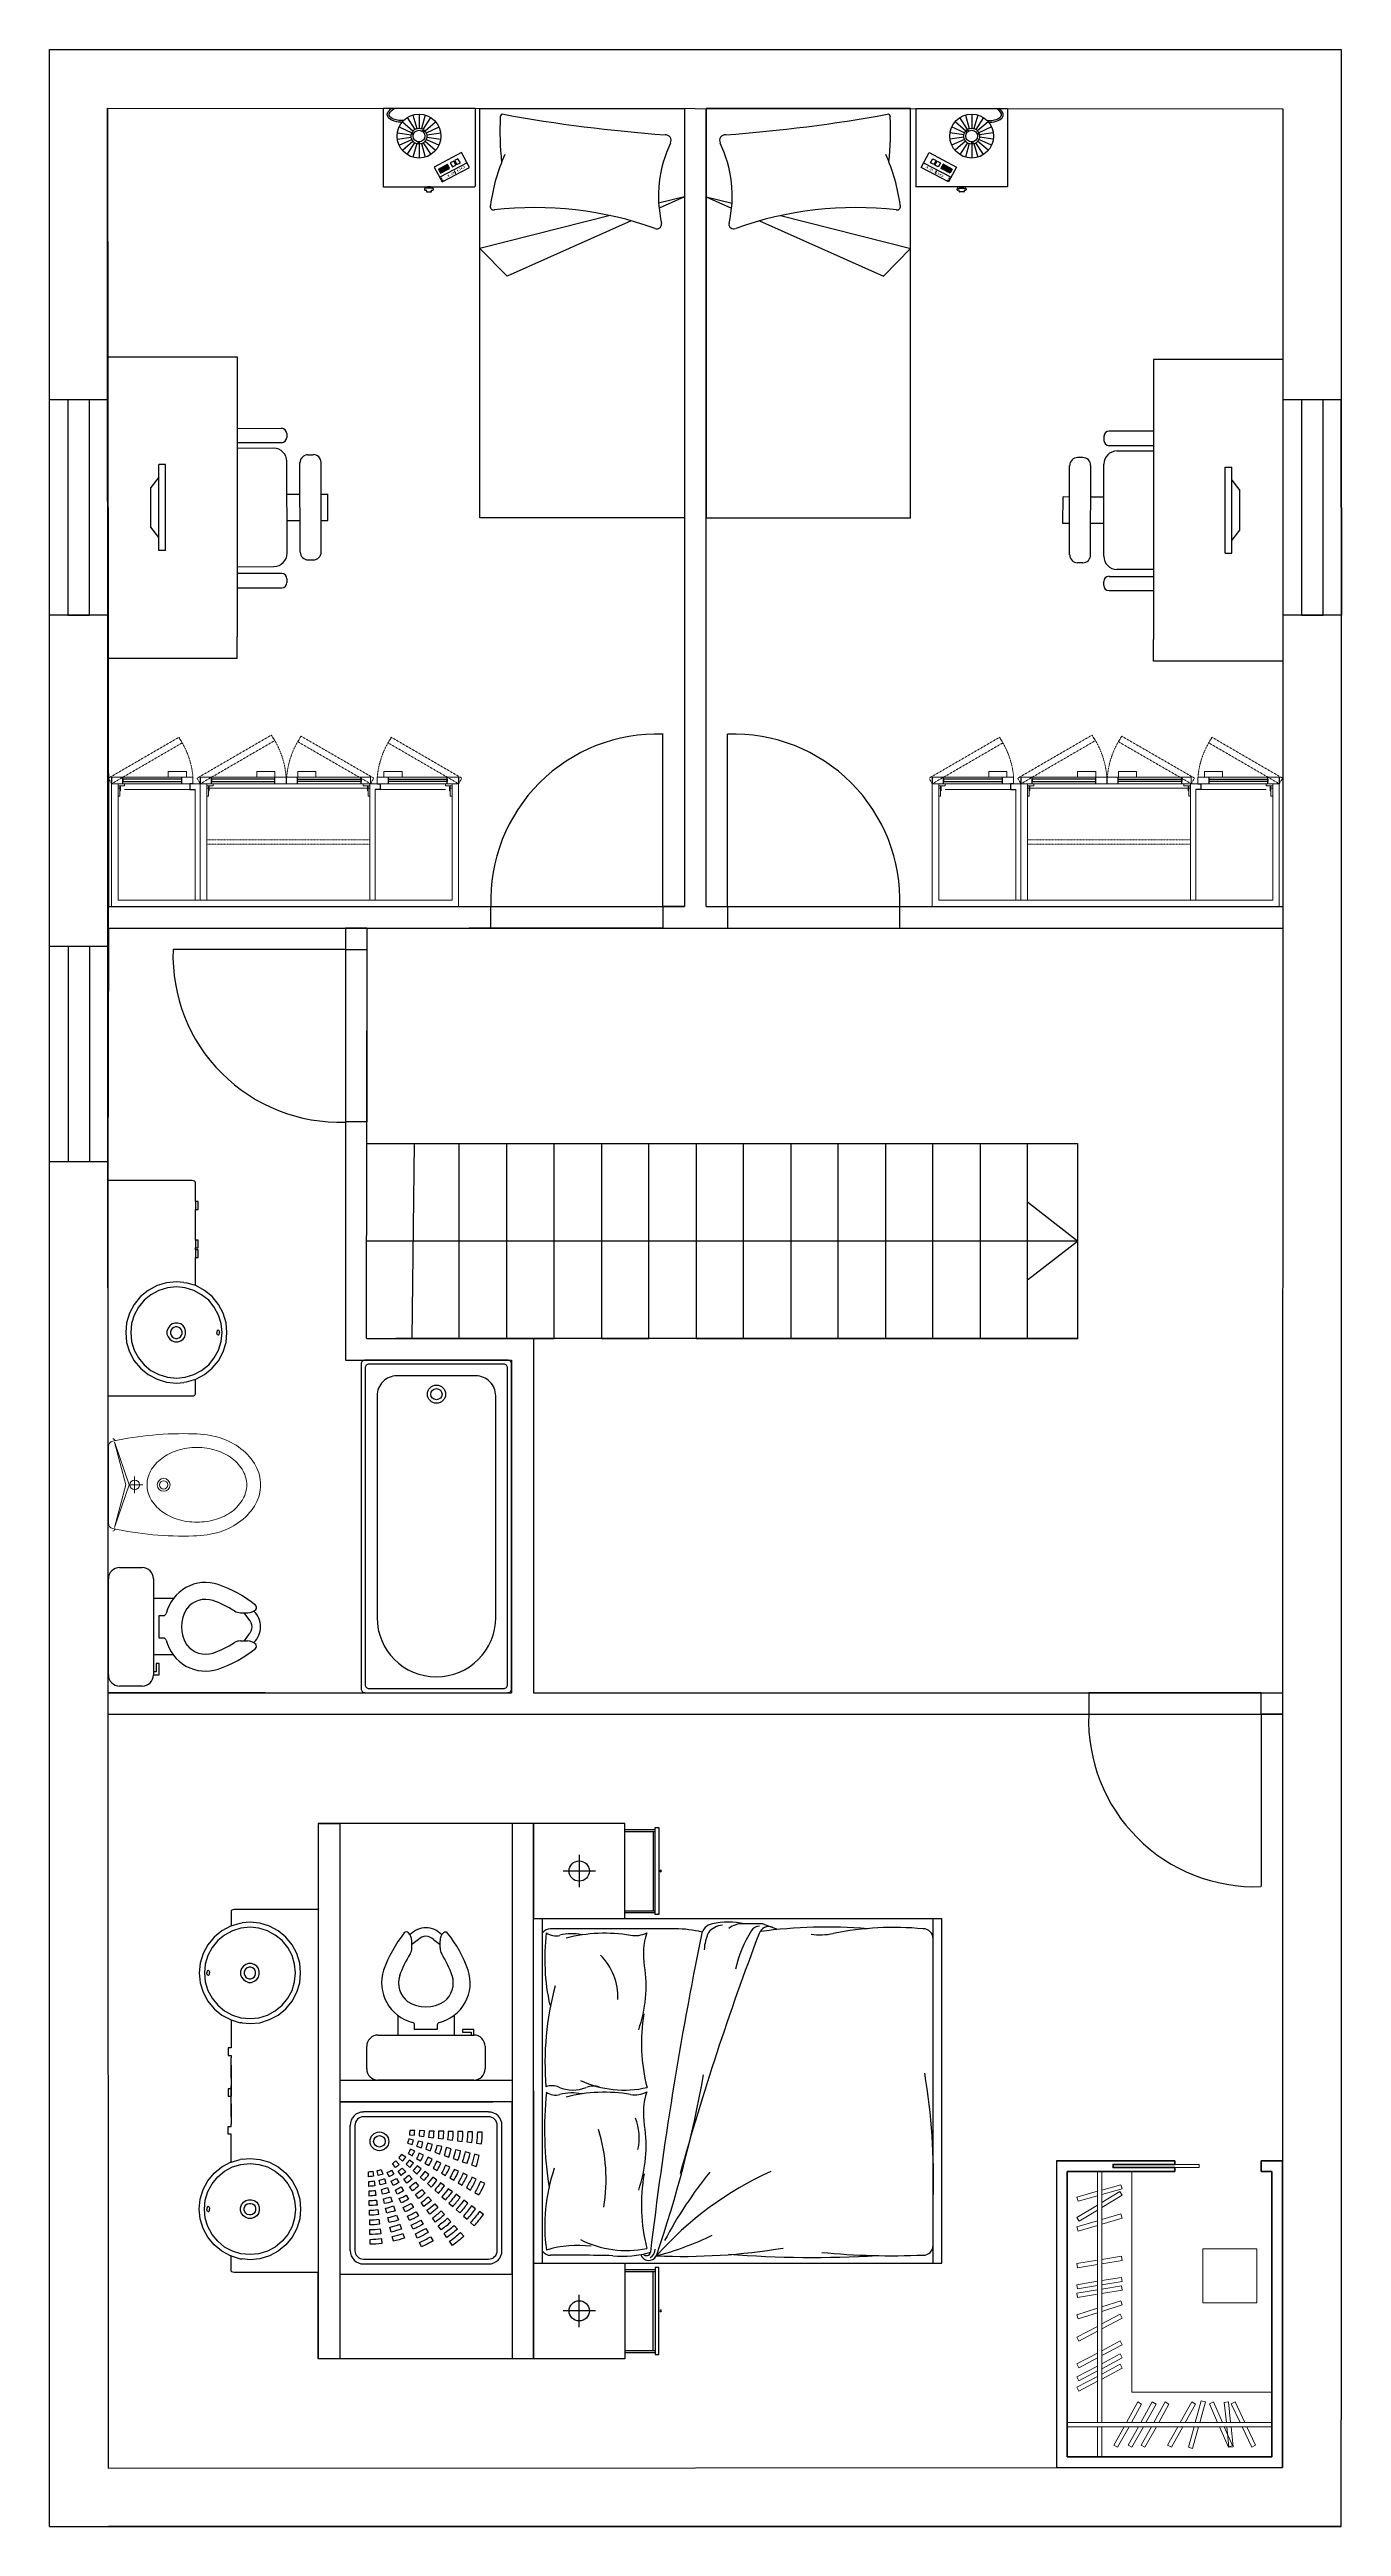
# Model space of a CAD drawing. Header units: inches. Extents: x -902 to 12417, y -2973 to 6117.
# Drawn here: x 7334 to 7934, y -2269 to -1119 of the extents above; entities that cross this region are included whole.
import ezdxf

# ---------------------------------------------------------------- set-up
doc = ezdxf.new("R2010")
doc.units = ezdxf.units.IN
doc.header["$MEASUREMENT"] = 0
doc.linetypes.add('TRATTEGGIATA2', pattern=[9.525, 6.35, -3.175])
for name, color, linetype, lineweight in [('ARREDI attrezzature - furniture', 175, 'Continuous', 9), ('ARREDI_attrezzature - furniture', 175, 'Continuous', 9), ('ARREDI_attrezzature_furniture', 175, 'Continuous', 9), ('MURATURA_section_wall', 7, 'Continuous', 40), ('PORTE_finestre_doors_windows', 252, 'Continuous', 5)]:
    doc.layers.add(name, color=color, linetype=linetype, lineweight=lineweight)
for name, color, linetype in [('ARREDI_attrezzature', 175, 'Continuous'), ('Layer1', 1, 'Continuous'), ('PAVIMENTAZIONE', 251, 'Continuous'), ('SANIT', 175, 'Continuous'), ('SANITARI', 254, 'Continuous'), ('www.archweb.it - blocchi dwg', 2, 'Continuous')]:
    doc.layers.add(name, color=color, linetype=linetype)
doc.styles.add('ARCH', font='txt')
doc.styles.get("Standard").update_dxf_attribs({"font": 'arial.ttf'})

# ---------------------------------------------------------------- blocks, each defined once
blk = doc.blocks.new('15PTOI06')
for p, q in [((2, 10.5), (6, 10.5)), ((0, -8.5), (0, 8.5)), ((8, 8.5), (8, -8.5)), ((11.5, 5), (8, 5)), ((9, 2), (9.765178, 2)), ((9, -2), (9, 2)), ((23.431562, 2.5), (24.727861, 2.5)), ((24.931034, 1.327586), (24.062054, 2.5)), ((9.765178, -2), (9, -2)), ((23.431562, -2.5), (24.690476, -2.5)), ((24.931034, -1.327586), (24.062054, -2.5)), ((11.5, -5), (8, -5)), ((8.5, -8), (8, -8)), ((8, -8.5), (9, -8.5)), ((9, -6.5), (8.5, -6.5)), ((8.5, -6.5), (8.5, -8)), ((9, -8.5), (9, -6.5)), ((6, -10.5), (2, -10.5))]:
    blk.add_line(p, q)
for centre, radius, start, end in [((2, 8.5), 2, 90, 180), ((6, 8.5), 2, 0, 90), ((17.25, 0.65), 7.210062, 71.816347, 166.116636), ((17.25, 0.65), 4.210062, 71.816347, 142.891702), ((12, -13.75), 19.534695, 57.937508, 70.559965), ((12, -13.75), 22.534695, 51.265418, 70.559965), ((9.765178, 2.5), 0.5, 270, 346.116636), ((19.118098, 0), 6.118098, 147.797266, 212.202734), ((23.431562, 4.5), 2, 237.937508, 270), ((24.727861, 4.5), 2, 270, 314.939898), ((23.666667, 0), 1.833333, 313.602819, 46.397181), ((23.166667, 0), 3.833333, 313.602819, 46.397181), ((25.787408, 3.438228), 0.5, 314.939898, 51.265418), ((9.765178, -2.5), 0.5, 13.883364, 90), ((17.25, -0.65), 7.210062, 193.883364, 288.183653), ((17.25, -0.65), 4.210062, 217.108298, 288.183653), ((12, 13.75), 19.534695, 289.440035, 302.062492), ((12, 13.75), 22.534695, 289.440035, 308.665009), ((23.431562, -4.5), 2, 90, 122.062492), ((24.690476, -4.5), 2, 44.162471, 90), ((25.766527, -3.454957), 0.5, 308.665009, 44.162471), ((2, -8.5), 2, 180, 270), ((6, -8.5), 2, 270, 0)]:
    blk.add_arc(centre, radius, start, end)
at = {"style": 'ARCH'}
for tag, p, flags in [('ITEM', (0, -19.5), 3), ('ROOM_NUMBER', (0, -28.5), 1)]:
    blk.add_attdef(tag, p, '', height=6, dxfattribs=dict(at, flags=flags))
blk = doc.blocks.new('armadio 3826')
at = {"layer": 'ARREDI_attrezzature - furniture'}
for points in [[(146.276, 82.676), (148.326, 82.676), (148.326, 83.976), (148.926, 83.976), (148.926, 82.076), (146.276, 82.076), (146.276, 82.676)], [(148.606, 83.681), (148.434, 83.6), (148.416, 83.636), (148.606, 83.726)], [(148.646, 83.745), (148.818, 83.826), (148.835, 83.79), (148.646, 83.7)], [(148.606, 83.554), (148.421, 83.535), (148.416, 83.575), (148.606, 83.594)], [(148.606, 83.473), (148.432, 83.397), (148.416, 83.434), (148.606, 83.517)], [(148.646, 83.598), (148.832, 83.617), (148.836, 83.578), (148.646, 83.558)], [(148.646, 83.534), (148.82, 83.61), (148.836, 83.573), (148.646, 83.491)], [(148.606, 83.265), (148.406, 83.321), (148.416, 83.36), (148.606, 83.307)], [(148.606, 83.172), (148.436, 83.267), (148.416, 83.232), (148.606, 83.126)], [(148.646, 83.295), (148.847, 83.239), (148.836, 83.201), (148.646, 83.254)], [(148.646, 83.104), (148.817, 83.008), (148.836, 83.043), (148.646, 83.15)], [(148.606, 82.926), (148.436, 83.021), (148.416, 82.987), (148.606, 82.88)], [(148.606, 82.805), (148.436, 82.901), (148.416, 82.866), (148.606, 82.759)], [(148.646, 82.858), (148.817, 82.763), (148.836, 82.798), (148.646, 82.904)], [(146.449, 82.396), (146.399, 82.575), (146.437, 82.586), (146.49, 82.396)], [(146.564, 82.396), (146.462, 82.565), (146.497, 82.586), (146.61, 82.396)], [(146.723, 82.396), (146.67, 82.574), (146.708, 82.586), (146.765, 82.396)], [(147.093, 82.396), (147.063, 82.579), (147.102, 82.586), (147.133, 82.396)], [(147.289, 82.396), (147.259, 82.579), (147.298, 82.586), (147.329, 82.396)], [(147.368, 82.396), (147.338, 82.579), (147.378, 82.586), (147.409, 82.396)], [(147.533, 82.396), (147.476, 82.574), (147.514, 82.586), (147.575, 82.396)], [(147.692, 82.396), (147.601, 82.567), (147.637, 82.586), (147.738, 82.396)], [(147.94, 82.396), (147.849, 82.567), (147.884, 82.586), (147.986, 82.396)], [(148.061, 82.396), (147.97, 82.567), (148.005, 82.586), (148.107, 82.396)], [(148.157, 82.396), (148.066, 82.567), (148.101, 82.586), (148.203, 82.396)], [(148.606, 82.672), (148.436, 82.767), (148.416, 82.732), (148.606, 82.626)], [(148.646, 82.737), (148.817, 82.642), (148.836, 82.677), (148.646, 82.783)], [(148.646, 82.604), (148.817, 82.508), (148.836, 82.543), (148.646, 82.65)], [(146.501, 82.356), (146.551, 82.177), (146.513, 82.166), (146.46, 82.356)], [(146.634, 82.356), (146.736, 82.186), (146.702, 82.166), (146.588, 82.356)], [(146.777, 82.356), (146.83, 82.177), (146.791, 82.166), (146.735, 82.356)], [(147.14, 82.356), (147.17, 82.172), (147.131, 82.166), (147.099, 82.356)], [(147.336, 82.356), (147.366, 82.172), (147.327, 82.166), (147.295, 82.356)], [(147.415, 82.356), (147.445, 82.172), (147.406, 82.166), (147.375, 82.356)], [(147.588, 82.356), (147.645, 82.178), (147.607, 82.166), (147.546, 82.356)], [(147.759, 82.356), (147.85, 82.185), (147.815, 82.166), (147.714, 82.356)], [(148.007, 82.356), (148.098, 82.185), (148.063, 82.166), (147.962, 82.356)], [(148.128, 82.356), (148.219, 82.185), (148.184, 82.166), (148.083, 82.356)], [(148.224, 82.356), (148.315, 82.185), (148.28, 82.166), (148.179, 82.356)]]:
    blk.add_lwpolyline(points, dxfattribs=at)
for points in [[(148.606, 83.976), (148.646, 83.976), (148.646, 82.076), (148.606, 82.076)], [(148.606, 82.356), (146.276, 82.356), (146.276, 82.396), (148.606, 82.396)], [(148.926, 82.356), (148.646, 82.356), (148.646, 82.396), (148.926, 82.396)]]:
    blk.add_lwpolyline(points, close=True, dxfattribs=at)

msp = doc.modelspace()

# ---------------------------------------------------------------- linework, layer by layer
for p, q in [((7421.2, -1294.5), (7441.8, -1294.4)), ((7444.3, -1296.9), (7444.3, -1298.7)), ((7823.8, -1298.2), (7823.8, -1300.1)), ((7846.9, -1295.8), (7826.3, -1295.8)), ((7441.8, -1301.2), (7421.2, -1301.2)), ((7421.2, -1303.7), (7438.2, -1303.6)), ((7444.4, -1352.5), (7444.3, -1309.8)), ((7450.5, -1351.9), (7450.4, -1310.4)), ((7454.1, -1306.7), (7456.5, -1306.7)), ((7460.2, -1351.9), (7460.2, -1310.3)), ((7814, -1308), (7811.6, -1308)), ((7826.3, -1302.5), (7846.9, -1302.5)), ((7846.9, -1305), (7829.9, -1305)), ((7384.8, -1317.2), (7381.2, -1322)), ((7381.2, -1340.4), (7381.2, -1322)), ((7384.9, -1351.2), (7384.8, -1311.2)), ((7387.9, -1311.2), (7384.8, -1311.2)), ((7387.9, -1351.2), (7387.9, -1311.2)), ((7807.9, -1353.2), (7807.9, -1311.7)), ((7817.6, -1353.3), (7817.7, -1311.7)), ((7823.8, -1353.9), (7823.8, -1311.1)), ((7880.2, -1352.5), (7880.2, -1312.5)), ((7880.2, -1312.5), (7883.3, -1312.5)), ((7883.3, -1352.5), (7883.3, -1312.5)), ((7883.3, -1318.5), (7887, -1323.3)), ((7444.4, -1325), (7450.5, -1325)), ((7460.2, -1325), (7463.3, -1325)), ((7463.3, -1337.2), (7463.3, -1325)), ((7804.8, -1338.6), (7804.9, -1326.3)), ((7807.9, -1326.4), (7804.9, -1326.3)), ((7823.8, -1326.4), (7817.7, -1326.4)), ((7887, -1341.8), (7887, -1323.3)), ((7384.9, -1345.2), (7381.2, -1340.4)), ((7444.4, -1337.3), (7450.5, -1337.2)), ((7460.2, -1337.2), (7463.3, -1337.2)), ((7807.9, -1338.6), (7804.8, -1338.6)), ((7823.8, -1338.6), (7817.7, -1338.6)), ((7883.3, -1346.6), (7887, -1341.8)), ((7387.9, -1351.2), (7384.9, -1351.2)), ((7454.2, -1355.6), (7456.6, -1355.6)), ((7814, -1356.9), (7811.5, -1356.9)), ((7880.2, -1352.5), (7883.3, -1352.5)), ((7421.2, -1358.7), (7438.3, -1358.6)), ((7441.9, -1361.8), (7421.2, -1361.8)), ((7444.4, -1366.1), (7444.4, -1364.3)), ((7823.8, -1367.4), (7823.8, -1365.6)), ((7826.2, -1363.2), (7846.9, -1363.2)), ((7846.9, -1360), (7829.9, -1360)), ((7421.2, -1368.6), (7441.9, -1368.6)), ((7846.9, -1369.9), (7826.2, -1369.9))]:
    msp.add_line(p, q)
at = {"color": 175}
for p, q in [((7401.8, -1653.5), (7401.8, -1657.1)), ((7401.8, -1671.4), (7401.8, -1674.9)), ((7401.8, -1675.9), (7401.8, -1679.5)), ((7373.4, -1701.2), (7371.2, -1705.3)), ((7376.3, -1697.6), (7373.4, -1701.2)), ((7378, -1699.3), (7375.4, -1702.5)), ((7379.9, -1694.7), (7376.3, -1697.6)), ((7381.2, -1696.7), (7378, -1699.3)), ((7384, -1692.5), (7379.9, -1694.7)), ((7384.9, -1694.7), (7381.2, -1696.7)), ((7388.4, -1691.2), (7384, -1692.5)), ((7388.9, -1693.5), (7384.9, -1694.7)), ((7393, -1690.7), (7388.4, -1691.2)), ((7393, -1693.1), (7388.9, -1693.5)), ((7396.5, -1691.1), (7393, -1690.7)), ((7397.1, -1693.5), (7393, -1693.1)), ((7396.5, -1691.1), (7396.5, -1691.1)), ((7396.5, -1691.1), (7397.6, -1691.2)), ((7401.1, -1694.7), (7397.1, -1693.5)), ((7401.8, -1692.5), (7397.6, -1691.2)), ((7404.7, -1696.7), (7401.1, -1694.7)), ((7408, -1699.3), (7404.7, -1696.7)), ((7410.6, -1702.5), (7408, -1699.3)), ((7369.9, -1709.7), (7369.5, -1714.3)), ((7371.2, -1705.3), (7369.9, -1709.7)), ((7372.2, -1710.1), (7371.8, -1714.3)), ((7373.4, -1706.2), (7372.2, -1710.1)), ((7375.4, -1702.5), (7373.4, -1706.2)), ((7389.1, -1712.3), (7388.6, -1713.6)), ((7389.9, -1711.2), (7389.1, -1712.3)), ((7391, -1710.3), (7389.9, -1711.2)), ((7390.6, -1713.1), (7390.3, -1713.9)), ((7391.1, -1712.4), (7390.6, -1713.1)), ((7392.3, -1709.9), (7391, -1710.3)), ((7391.8, -1711.9), (7391.1, -1712.4)), ((7392.6, -1711.6), (7391.8, -1711.9)), ((7393.7, -1709.9), (7392.3, -1709.9)), ((7393.4, -1711.6), (7392.6, -1711.6)), ((7394.2, -1711.9), (7393.4, -1711.6)), ((7395, -1710.3), (7393.7, -1709.9)), ((7394.9, -1712.4), (7394.2, -1711.9)), ((7395.4, -1713.1), (7394.9, -1712.4)), ((7396.1, -1711.2), (7395, -1710.3)), ((7395.7, -1713.9), (7395.4, -1713.1)), ((7396.9, -1712.3), (7396.1, -1711.2)), ((7397.3, -1713.6), (7396.9, -1712.3)), ((7412.5, -1706.2), (7410.6, -1702.5)), ((7412, -1713.5), (7411.9, -1713.7)), ((7412.1, -1713.3), (7412, -1713.5)), ((7412.2, -1713.2), (7412.1, -1713.3)), ((7412.4, -1713.1), (7412.2, -1713.2)), ((7412.4, -1713.1), (7412.6, -1713.2)), ((7413.8, -1710.1), (7412.5, -1706.2)), ((7412.6, -1713.2), (7412.7, -1713.3)), ((7412.7, -1713.3), (7412.8, -1713.5)), ((7412.8, -1713.5), (7412.9, -1713.7)), ((7414.2, -1714.3), (7413.8, -1710.1)), ((7369.5, -1714.3), (7369.9, -1718.9)), ((7369.9, -1718.9), (7371.2, -1723.3)), ((7371.2, -1723.3), (7373.4, -1727.4)), ((7371.8, -1714.3), (7372.2, -1718.4)), ((7372.2, -1718.4), (7373.4, -1722.4)), ((7373.4, -1722.4), (7375.4, -1726)), ((7388.6, -1713.6), (7388.6, -1715)), ((7388.6, -1715), (7389.1, -1716.3)), ((7389.1, -1716.3), (7389.9, -1717.4)), ((7389.9, -1717.4), (7391, -1718.2)), ((7390.3, -1713.9), (7390.3, -1714.7)), ((7390.3, -1714.7), (7390.6, -1715.5)), ((7390.6, -1715.5), (7391.1, -1716.2)), ((7391, -1718.2), (7392.3, -1718.6)), ((7391.1, -1716.2), (7391.8, -1716.7)), ((7391.8, -1716.7), (7392.6, -1717)), ((7392.3, -1718.6), (7393.7, -1718.6)), ((7392.6, -1717), (7393.4, -1717)), ((7393.4, -1717), (7394.2, -1716.7)), ((7393.7, -1718.6), (7395, -1718.2)), ((7394.2, -1716.7), (7394.9, -1716.2)), ((7394.9, -1716.2), (7395.4, -1715.5)), ((7395, -1718.2), (7396.1, -1717.4)), ((7395.4, -1715.5), (7395.7, -1714.7)), ((7395.7, -1714.7), (7395.7, -1713.9)), ((7396.1, -1717.4), (7396.9, -1716.3)), ((7396.9, -1716.3), (7397.3, -1715)), ((7397.3, -1715), (7397.3, -1713.6)), ((7410.6, -1726), (7412.5, -1722.4)), ((7411.9, -1713.7), (7411.8, -1713.9)), ((7411.8, -1713.9), (7411.8, -1714.3)), ((7411.8, -1714.6), (7411.8, -1714.3)), ((7411.9, -1714.9), (7411.8, -1714.6)), ((7412, -1715.1), (7411.9, -1714.9)), ((7412.1, -1715.3), (7412, -1715.1)), ((7412.2, -1715.4), (7412.1, -1715.3)), ((7412.4, -1715.5), (7412.2, -1715.4)), ((7412.4, -1715.5), (7412.6, -1715.4)), ((7412.5, -1722.4), (7413.8, -1718.4)), ((7412.6, -1715.4), (7412.7, -1715.3)), ((7412.7, -1715.3), (7412.8, -1715.1)), ((7412.8, -1715.1), (7412.9, -1714.9)), ((7412.9, -1713.7), (7413, -1713.9)), ((7412.9, -1714.9), (7413, -1714.6)), ((7413, -1713.9), (7413, -1714.3)), ((7413, -1714.6), (7413, -1714.3)), ((7413.8, -1718.4), (7414.2, -1714.3)), ((7373.4, -1727.4), (7376.3, -1730.9)), ((7375.4, -1726), (7378, -1729.3)), ((7376.3, -1730.9), (7379.9, -1733.8)), ((7378, -1729.3), (7381.2, -1731.9)), ((7379.9, -1733.8), (7384, -1736)), ((7381.2, -1731.9), (7384.9, -1733.8)), ((7384, -1736), (7388.4, -1737.4)), ((7384.9, -1733.8), (7388.9, -1735)), ((7388.9, -1735), (7393, -1735.5)), ((7393, -1735.5), (7397.1, -1735)), ((7397.1, -1735), (7401.1, -1733.8)), ((7401.8, -1736.1), (7397.6, -1737.4)), ((7401.1, -1733.8), (7404.7, -1731.9)), ((7404.7, -1731.9), (7408, -1729.3)), ((7408, -1729.3), (7410.6, -1726)), ((7388.4, -1737.4), (7393, -1737.8)), ((7393, -1737.8), (7396.5, -1737.5)), ((7397.6, -1737.4), (7396.5, -1737.5)), ((7418.5, -1982.8), (7418.4, -1983.2)), ((7418.4, -1983.2), (7418.4, -1989.8)), ((7418.4, -1989.8), (7422.6, -1988.5)), ((7418.8, -1982.5), (7418.5, -1982.8)), ((7419.2, -1982.3), (7418.8, -1982.5)), ((7419.8, -1982.2), (7419.2, -1982.3)), ((7458.9, -1982.2), (7419.8, -1982.2)), ((7422.6, -1988.5), (7423.6, -1988.4)), ((7427.2, -1988.1), (7423.6, -1988.4)), ((7431.8, -1988.5), (7427.2, -1988.1)), ((7436.2, -1989.9), (7431.8, -1988.5)), ((7407.6, -1998.5), (7405.4, -2002.6)), ((7410.5, -1995), (7407.6, -1998.5)), ((7409.6, -1999.8), (7407.6, -2003.5)), ((7412.2, -1996.6), (7409.6, -1999.8)), ((7414.1, -1992), (7410.5, -1995)), ((7415.4, -1994), (7412.2, -1996.6)), ((7418.2, -1989.9), (7414.1, -1992)), ((7419.1, -1992), (7415.4, -1994)), ((7418.4, -1989.8), (7418.2, -1989.9)), ((7423, -1990.8), (7419.1, -1992)), ((7427.2, -1990.4), (7423, -1990.8)), ((7431.3, -1990.8), (7427.2, -1990.4)), ((7435.3, -1992), (7431.3, -1990.8)), ((7438.9, -1994), (7435.3, -1992)), ((7440.2, -1992), (7436.2, -1989.9)), ((7442.1, -1996.6), (7438.9, -1994)), ((7443.8, -1995), (7440.2, -1992)), ((7444.8, -1999.8), (7442.1, -1996.6)), ((7446.7, -1998.5), (7443.8, -1995)), ((7446.7, -2003.5), (7444.8, -1999.8)), ((7448.9, -2002.6), (7446.7, -1998.5)), ((7404.1, -2007), (7403.6, -2011.6)), ((7403.6, -2011.6), (7404.1, -2016.2)), ((7405.4, -2002.6), (7404.1, -2007)), ((7406.4, -2007.5), (7406, -2011.6)), ((7406, -2011.6), (7406.4, -2015.7)), ((7407.6, -2003.5), (7406.4, -2007.5)), ((7407.3, -2011), (7407.2, -2011.2)), ((7407.2, -2011.2), (7407.2, -2011.6)), ((7407.2, -2012), (7407.2, -2011.6)), ((7407.3, -2012.2), (7407.2, -2012)), ((7407.5, -2010.6), (7407.3, -2010.8)), ((7407.3, -2010.8), (7407.3, -2011)), ((7407.3, -2012.4), (7407.3, -2012.2)), ((7407.5, -2012.6), (7407.3, -2012.4)), ((7407.6, -2010.5), (7407.5, -2010.6)), ((7407.8, -2010.4), (7407.6, -2010.5)), ((7407.8, -2010.4), (7407.9, -2010.5)), ((7407.9, -2010.5), (7408.1, -2010.6)), ((7408.1, -2010.6), (7408.2, -2010.8)), ((7408.1, -2012.6), (7408.2, -2012.4)), ((7408.2, -2010.8), (7408.3, -2011)), ((7408.2, -2012.4), (7408.3, -2012.2)), ((7408.3, -2011), (7408.3, -2011.2)), ((7408.3, -2011.2), (7408.4, -2011.6)), ((7408.3, -2012), (7408.4, -2011.6)), ((7408.3, -2012.2), (7408.3, -2012)), ((7423.2, -2009.6), (7422.8, -2010.9)), ((7422.8, -2010.9), (7422.8, -2012.3)), ((7422.8, -2012.3), (7423.2, -2013.6)), ((7424.1, -2008.5), (7423.2, -2009.6)), ((7425.2, -2007.7), (7424.1, -2008.5)), ((7424.8, -2010.4), (7424.5, -2011.2)), ((7424.5, -2011.2), (7424.5, -2012)), ((7424.5, -2012), (7424.8, -2012.8)), ((7425.3, -2009.7), (7424.8, -2010.4)), ((7426.5, -2007.2), (7425.2, -2007.7)), ((7425.9, -2009.2), (7425.3, -2009.7)), ((7426.8, -2008.9), (7425.9, -2009.2)), ((7427.9, -2007.2), (7426.5, -2007.2)), ((7427.6, -2008.9), (7426.8, -2008.9)), ((7428.4, -2009.2), (7427.6, -2008.9)), ((7429.2, -2007.7), (7427.9, -2007.2)), ((7429.1, -2009.7), (7428.4, -2009.2)), ((7429.6, -2010.4), (7429.1, -2009.7)), ((7430.3, -2008.5), (7429.2, -2007.7)), ((7429.8, -2011.2), (7429.6, -2010.4)), ((7429.6, -2012.8), (7429.8, -2012)), ((7429.8, -2012), (7429.8, -2011.2)), ((7431.1, -2009.6), (7430.3, -2008.5)), ((7431.5, -2010.9), (7431.1, -2009.6)), ((7431.1, -2013.6), (7431.5, -2012.3)), ((7431.5, -2012.3), (7431.5, -2010.9)), ((7447.9, -2007.5), (7446.7, -2003.5)), ((7448.4, -2011.6), (7447.9, -2007.5)), ((7447.9, -2015.7), (7448.4, -2011.6)), ((7450.3, -2007), (7448.9, -2002.6)), ((7450.7, -2011.6), (7450.3, -2007)), ((7450.3, -2016.2), (7450.7, -2011.6)), ((7404.1, -2016.2), (7405.4, -2020.6)), ((7405.4, -2020.6), (7407.6, -2024.7)), ((7406.4, -2015.7), (7407.6, -2019.7)), ((7407.6, -2012.7), (7407.5, -2012.6)), ((7407.8, -2012.8), (7407.6, -2012.7)), ((7407.6, -2019.7), (7409.6, -2023.4)), ((7407.8, -2012.8), (7407.9, -2012.7)), ((7407.9, -2012.7), (7408.1, -2012.6)), ((7409.6, -2023.4), (7412.2, -2026.6)), ((7423.2, -2013.6), (7424.1, -2014.7)), ((7424.1, -2014.7), (7425.2, -2015.5)), ((7424.8, -2012.8), (7425.3, -2013.5)), ((7425.2, -2015.5), (7426.5, -2016)), ((7425.3, -2013.5), (7425.9, -2014)), ((7425.9, -2014), (7426.8, -2014.3)), ((7426.5, -2016), (7427.9, -2016)), ((7426.8, -2014.3), (7427.6, -2014.3)), ((7427.6, -2014.3), (7428.4, -2014)), ((7427.9, -2016), (7429.2, -2015.5)), ((7428.4, -2014), (7429.1, -2013.5)), ((7429.1, -2013.5), (7429.6, -2012.8)), ((7429.2, -2015.5), (7430.3, -2014.7)), ((7430.3, -2014.7), (7431.1, -2013.6)), ((7442.1, -2026.6), (7444.8, -2023.4)), ((7444.8, -2023.4), (7446.7, -2019.7)), ((7446.7, -2019.7), (7447.9, -2015.7)), ((7446.7, -2024.7), (7448.9, -2020.6)), ((7448.9, -2020.6), (7450.3, -2016.2)), ((7407.6, -2024.7), (7410.5, -2028.2)), ((7410.5, -2028.2), (7414.1, -2031.2)), ((7412.2, -2026.6), (7415.4, -2029.2)), ((7414.1, -2031.2), (7418.2, -2033.3)), ((7415.4, -2029.2), (7419.1, -2031.2)), ((7418.2, -2033.3), (7418.4, -2033.4)), ((7418.4, -2033.4), (7422.6, -2034.7)), ((7418.4, -2033.4), (7418.4, -2046.4)), ((7419.1, -2031.2), (7423, -2032.4)), ((7423.6, -2034.8), (7422.6, -2034.7)), ((7423, -2032.4), (7427.2, -2032.8)), ((7423.6, -2034.8), (7427.2, -2035.1)), ((7423.6, -2034.8), (7423.6, -2034.8)), ((7427.2, -2032.8), (7431.3, -2032.4)), ((7427.2, -2035.1), (7431.8, -2034.7)), ((7431.3, -2032.4), (7435.3, -2031.2)), ((7431.8, -2034.7), (7436.2, -2033.3)), ((7435.3, -2031.2), (7438.9, -2029.2)), ((7436.2, -2033.3), (7440.2, -2031.2)), ((7438.9, -2029.2), (7442.1, -2026.6)), ((7440.2, -2031.2), (7443.8, -2028.2)), ((7443.8, -2028.2), (7446.7, -2024.7)), ((7418.4, -2046.4), (7417.1, -2046.4)), ((7417.1, -2046.4), (7417.1, -2050)), ((7417.1, -2050), (7418.4, -2050)), ((7418.4, -2050), (7418.4, -2051)), ((7418.4, -2060.5), (7418.4, -2051)), ((7418.4, -2054.5), (7418.4, -2068.8)), ((7458.9, -2050.7), (7458.9, -2150.7)), ((7418.4, -2065.4), (7417.1, -2065.4)), ((7417.1, -2065.4), (7417.1, -2068.9)), ((7417.1, -2068.9), (7418.4, -2068.9)), ((7418.4, -2078.4), (7418.4, -2064)), ((7418.4, -2072.4), (7418.4, -2081.9)), ((7417.1, -2086.4), (7417.1, -2082.9)), ((7417.1, -2082.9), (7418.4, -2082.9)), ((7418.4, -2086.4), (7417.1, -2086.4)), ((7418.4, -2082.9), (7418.4, -2081.9)), ((7418.4, -2099.5), (7418.4, -2086.4)), ((7410.5, -2104.6), (7414.1, -2101.7)), ((7412.2, -2106.3), (7415.4, -2103.6)), ((7414.1, -2101.7), (7418.2, -2099.5)), ((7415.4, -2103.6), (7419.1, -2101.7)), ((7418.2, -2099.5), (7418.4, -2099.5)), ((7418.4, -2099.5), (7422.6, -2098.2)), ((7419.1, -2101.7), (7423, -2100.5)), ((7423.6, -2098.1), (7422.6, -2098.2)), ((7423, -2100.5), (7427.2, -2100.1)), ((7423.6, -2098.1), (7427.2, -2097.7)), ((7423.6, -2098.1), (7423.6, -2098.1)), ((7427.2, -2097.7), (7431.8, -2098.2)), ((7427.2, -2100.1), (7431.3, -2100.5)), ((7431.3, -2100.5), (7435.3, -2101.7)), ((7431.8, -2098.2), (7436.2, -2099.5)), ((7435.3, -2101.7), (7438.9, -2103.6)), ((7436.2, -2099.5), (7440.2, -2101.7)), ((7438.9, -2103.6), (7442.1, -2106.3)), ((7440.2, -2101.7), (7443.8, -2104.6)), ((7404.1, -2116.7), (7405.4, -2112.2)), ((7405.4, -2112.2), (7407.6, -2108.2)), ((7406.4, -2117.1), (7407.6, -2113.1)), ((7407.6, -2108.2), (7410.5, -2104.6)), ((7407.6, -2113.1), (7409.6, -2109.5)), ((7409.6, -2109.5), (7412.2, -2106.3)), ((7442.1, -2106.3), (7444.8, -2109.5)), ((7443.8, -2104.6), (7446.7, -2108.2)), ((7444.8, -2109.5), (7446.7, -2113.1)), ((7446.7, -2108.2), (7448.9, -2112.2)), ((7446.7, -2113.1), (7447.9, -2117.1)), ((7448.9, -2112.2), (7450.3, -2116.7)), ((7403.6, -2121.3), (7404.1, -2116.7)), ((7404.1, -2125.8), (7403.6, -2121.3)), ((7405.4, -2130.3), (7404.1, -2125.8)), ((7406, -2121.3), (7406.4, -2117.1)), ((7406.4, -2125.4), (7406, -2121.3)), ((7407.6, -2129.4), (7406.4, -2125.4)), ((7407.3, -2120.6), (7407.2, -2120.9)), ((7407.2, -2120.9), (7407.2, -2121.3)), ((7407.2, -2121.6), (7407.2, -2121.3)), ((7407.3, -2121.9), (7407.2, -2121.6)), ((7407.5, -2120.2), (7407.3, -2120.4)), ((7407.3, -2120.4), (7407.3, -2120.6)), ((7407.3, -2122.1), (7407.3, -2121.9)), ((7407.5, -2122.3), (7407.3, -2122.1)), ((7407.6, -2120.1), (7407.5, -2120.2)), ((7407.6, -2122.4), (7407.5, -2122.3)), ((7407.8, -2120.1), (7407.6, -2120.1)), ((7407.8, -2122.4), (7407.6, -2122.4)), ((7407.8, -2120.1), (7407.9, -2120.1)), ((7407.8, -2122.4), (7407.9, -2122.4)), ((7407.9, -2120.1), (7408.1, -2120.2)), ((7407.9, -2122.4), (7408.1, -2122.3)), ((7408.1, -2120.2), (7408.2, -2120.4)), ((7408.1, -2122.3), (7408.2, -2122.1)), ((7408.2, -2120.4), (7408.3, -2120.6)), ((7408.2, -2122.1), (7408.3, -2121.9)), ((7408.3, -2120.6), (7408.3, -2120.9)), ((7408.3, -2120.9), (7408.4, -2121.3)), ((7408.3, -2121.6), (7408.4, -2121.3)), ((7408.3, -2121.9), (7408.3, -2121.6)), ((7422.8, -2120.6), (7423.2, -2119.2)), ((7422.8, -2121.9), (7422.8, -2120.6)), ((7423.2, -2123.3), (7422.8, -2121.9)), ((7423.2, -2119.2), (7424.1, -2118.1)), ((7424.1, -2124.4), (7423.2, -2123.3)), ((7424.1, -2118.1), (7425.2, -2117.3)), ((7425.2, -2125.2), (7424.1, -2124.4)), ((7424.5, -2120.8), (7424.8, -2120)), ((7424.5, -2121.7), (7424.5, -2120.8)), ((7424.8, -2122.5), (7424.5, -2121.7)), ((7424.8, -2120), (7425.3, -2119.3)), ((7425.3, -2123.2), (7424.8, -2122.5)), ((7425.2, -2117.3), (7426.5, -2116.9)), ((7426.5, -2125.6), (7425.2, -2125.2)), ((7425.3, -2119.3), (7425.9, -2118.8)), ((7425.9, -2123.7), (7425.3, -2123.2)), ((7425.9, -2118.8), (7426.8, -2118.6)), ((7426.8, -2123.9), (7425.9, -2123.7)), ((7426.5, -2116.9), (7427.9, -2116.9)), ((7427.9, -2125.6), (7426.5, -2125.6)), ((7426.8, -2118.6), (7427.6, -2118.6)), ((7427.6, -2123.9), (7426.8, -2123.9)), ((7427.6, -2118.6), (7428.4, -2118.8)), ((7428.4, -2123.7), (7427.6, -2123.9)), ((7427.9, -2116.9), (7429.2, -2117.3)), ((7429.2, -2125.2), (7427.9, -2125.6)), ((7428.4, -2118.8), (7429.1, -2119.3)), ((7429.1, -2123.2), (7428.4, -2123.7)), ((7429.1, -2119.3), (7429.6, -2120)), ((7429.6, -2122.5), (7429.1, -2123.2)), ((7429.2, -2117.3), (7430.3, -2118.1)), ((7430.3, -2124.4), (7429.2, -2125.2)), ((7429.6, -2120), (7429.8, -2120.8)), ((7429.8, -2121.7), (7429.6, -2122.5)), ((7429.8, -2120.8), (7429.8, -2121.7)), ((7430.3, -2118.1), (7431.1, -2119.2)), ((7431.1, -2123.3), (7430.3, -2124.4)), ((7431.1, -2119.2), (7431.5, -2120.6)), ((7431.5, -2121.9), (7431.1, -2123.3)), ((7431.5, -2120.6), (7431.5, -2121.9)), ((7447.9, -2125.4), (7446.7, -2129.4)), ((7447.9, -2117.1), (7448.4, -2121.3)), ((7448.4, -2121.3), (7447.9, -2125.4)), ((7450.3, -2125.8), (7448.9, -2130.3)), ((7450.3, -2116.7), (7450.7, -2121.3)), ((7450.7, -2121.3), (7450.3, -2125.8)), ((7407.6, -2134.3), (7405.4, -2130.3)), ((7409.6, -2133), (7407.6, -2129.4)), ((7410.5, -2137.9), (7407.6, -2134.3)), ((7412.2, -2136.2), (7409.6, -2133)), ((7414.1, -2140.8), (7410.5, -2137.9)), ((7415.4, -2138.9), (7412.2, -2136.2)), ((7419.1, -2140.8), (7415.4, -2138.9)), ((7438.9, -2138.9), (7435.3, -2140.8)), ((7442.1, -2136.2), (7438.9, -2138.9)), ((7443.8, -2137.9), (7440.2, -2140.8)), ((7444.8, -2133), (7442.1, -2136.2)), ((7446.7, -2134.3), (7443.8, -2137.9)), ((7446.7, -2129.4), (7444.8, -2133)), ((7448.9, -2130.3), (7446.7, -2134.3)), ((7418.2, -2143), (7414.1, -2140.8)), ((7418.4, -2143), (7418.2, -2143)), ((7418.4, -2143), (7422.6, -2144.3)), ((7418.4, -2149.6), (7418.4, -2143)), ((7418.5, -2150), (7418.4, -2149.6)), ((7418.8, -2150.4), (7418.5, -2150)), ((7419.2, -2150.6), (7418.8, -2150.4)), ((7423, -2142), (7419.1, -2140.8)), ((7422.6, -2144.3), (7423.6, -2144.4)), ((7427.2, -2142.4), (7423, -2142)), ((7427.2, -2144.8), (7423.6, -2144.4)), ((7431.3, -2142), (7427.2, -2142.4)), ((7431.8, -2144.3), (7427.2, -2144.8)), ((7435.3, -2140.8), (7431.3, -2142)), ((7436.2, -2143), (7431.8, -2144.3)), ((7440.2, -2140.8), (7436.2, -2143)), ((7419.8, -2150.7), (7419.2, -2150.6)), ((7458.9, -2150.7), (7419.8, -2150.7))]:
    msp.add_line(p, q, dxfattribs=at)
msp.add_lwpolyline([(7401.8, -1679.5), (7403.1, -1679.5), (7403.1, -1675.9), (7401.8, -1675.9), (7401.8, -1674.9), (7403.1, -1674.9), (7403.1, -1671.4), (7401.8, -1671.4), (7401.8, -1657.1), (7403.1, -1657.1), (7403.1, -1653.5), (7401.8, -1653.5), (7401.8, -1644.7), (7401.7, -1644.3), (7401.4, -1644), (7400.9, -1643.8), (7400.4, -1643.7), (7361.2, -1643.7), (7361.2, -1743.7), (7400.4, -1743.7), (7400.9, -1743.6), (7401.4, -1743.4), (7401.7, -1743.1), (7401.8, -1742.7), (7401.8, -1736.1), (7402, -1736), (7406.1, -1733.8), (7409.6, -1730.9), (7412.5, -1727.4), (7414.7, -1723.3), (7416.1, -1718.9), (7416.5, -1714.3), (7416.1, -1709.7), (7414.7, -1705.3), (7412.5, -1701.2), (7409.6, -1697.6), (7406.1, -1694.7), (7402, -1692.5), (7401.8, -1692.5)], close=True, dxfattribs=at)
for centre, radius, start, end in [((7441.8, -1296.9), 2.44, 0.0602, 90.0602), ((7441.8, -1298.7), 2.44, 270.0602, 0.0602), ((7826.3, -1298.2), 2.44, 89.9398, 179.9398), ((7438.2, -1309.8), 6.11, 0.0602, 90.0602), ((7454.1, -1310.4), 3.67, 90.0602, 180.0602), ((7456.5, -1310.3), 3.67, 0.0602, 90.0602), ((7811.6, -1311.7), 3.67, 89.9398, 179.9398), ((7814, -1311.7), 3.67, 359.9398, 89.9398), ((7826.3, -1300.1), 2.44, 179.9398, 269.9398), ((7829.9, -1311.1), 6.11, 89.9398, 179.9398), ((7438.3, -1352.5), 6.11, 270.0602, 0.0602), ((7454.2, -1351.9), 3.67, 180.0602, 270.0602), ((7456.6, -1351.9), 3.67, 270.0602, 0.0602), ((7811.6, -1353.2), 3.67, 179.9398, 269.9398), ((7814, -1353.2), 3.67, 269.9398, 359.9398), ((7829.9, -1353.9), 6.11, 179.9398, 269.9398), ((7441.9, -1364.3), 2.44, 0.0602, 90.0602), ((7441.9, -1366.1), 2.44, 270.0602, 0.0602), ((7826.2, -1365.6), 2.44, 89.9398, 179.9398), ((7826.2, -1367.4), 2.44, 179.9398, 269.9398)]:
    msp.add_arc(centre, radius, start, end)
at = {"layer": 'ARREDI attrezzature - furniture', "color": 251, "linetype": 'TRATTEGGIATA2', "ltscale": 0.004}
for p, q in [((7437.1, -1436.9), (7402.6, -1456.9)), ((7438.6, -1439.5), (7437.1, -1436.9)), ((7450.9, -1437.4), (7449.4, -1440)), ((7484.7, -1456.9), (7450.9, -1437.4)), ((7818.3, -1436.9), (7783.8, -1456.9)), ((7819.8, -1439.5), (7818.3, -1436.9)), ((7832.1, -1437.4), (7830.6, -1440)), ((7865.9, -1456.9), (7832.1, -1437.4)), ((7361.4, -1456.9), (7394.2, -1437.9)), ((7395.7, -1440.5), (7362.9, -1459.5)), ((7394.2, -1437.9), (7395.7, -1440.5)), ((7404.1, -1459.5), (7438.6, -1439.5)), ((7449.4, -1440), (7483.2, -1459.5)), ((7492.8, -1437.9), (7491.3, -1440.5)), ((7491.3, -1440.5), (7524.1, -1459.5)), ((7525.6, -1456.9), (7492.8, -1437.9)), ((7742.6, -1456.9), (7775.4, -1437.9)), ((7776.9, -1440.5), (7744.1, -1459.5)), ((7775.4, -1437.9), (7776.9, -1440.5)), ((7785.3, -1459.5), (7819.8, -1439.5)), ((7830.6, -1440), (7864.4, -1459.5)), ((7874, -1437.9), (7872.5, -1440.5)), ((7872.5, -1440.5), (7905.3, -1459.5)), ((7906.8, -1456.9), (7874, -1437.9)), ((7362.9, -1459.5), (7361.4, -1456.9)), ((7402.6, -1456.9), (7404.1, -1459.5)), ((7483.2, -1459.5), (7484.7, -1456.9)), ((7524.1, -1459.5), (7525.6, -1456.9)), ((7744.1, -1459.5), (7742.6, -1456.9)), ((7783.8, -1456.9), (7785.3, -1459.5)), ((7864.4, -1459.5), (7865.9, -1456.9)), ((7905.3, -1459.5), (7906.8, -1456.9))]:
    msp.add_line(p, q, dxfattribs=at)
at = {"layer": 'ARREDI attrezzature - furniture', "color": 2}
for p, q in [((7400.6, -1456.5), (7362.9, -1456.5)), ((7362.9, -1459.5), (7362.9, -1516.5)), ((7404.1, -1459.5), (7362.9, -1459.5)), ((7365.9, -1459.5), (7365.9, -1513.5)), ((7400.6, -1459.5), (7400.6, -1456.5)), ((7404.1, -1456.5), (7483.2, -1456.5)), ((7404.1, -1513.5), (7404.1, -1459.5)), ((7404.1, -1459.5), (7524.1, -1459.5)), ((7404.1, -1513.5), (7404.1, -1459.5)), ((7407.1, -1513.5), (7407.1, -1459.5)), ((7444, -1459.5), (7444, -1456.5)), ((7444.2, -1459.5), (7444.2, -1456.5)), ((7482.9, -1513.5), (7482.9, -1459.5)), ((7483.2, -1459.5), (7483.2, -1456.5)), ((7486.3, -1456.5), (7524.1, -1456.5)), ((7486.3, -1459.5), (7486.3, -1456.5)), ((7521.1, -1459.5), (7521.1, -1513.5)), ((7524.1, -1459.5), (7524.1, -1516.5)), ((7781.8, -1456.5), (7744.1, -1456.5)), ((7744.1, -1459.5), (7744.1, -1516.5)), ((7785.3, -1459.5), (7744.1, -1459.5)), ((7747.1, -1459.5), (7747.1, -1513.5)), ((7781.8, -1459.5), (7781.8, -1456.5)), ((7785.3, -1456.5), (7864.4, -1456.5)), ((7785.3, -1459.5), (7905.3, -1459.5)), ((7785.3, -1513.5), (7785.3, -1459.5)), ((7785.3, -1513.5), (7785.3, -1459.5)), ((7788.3, -1513.5), (7788.3, -1459.5)), ((7825.2, -1459.5), (7825.2, -1456.5)), ((7825.3, -1459.5), (7825.3, -1456.5)), ((7864.1, -1513.5), (7864.1, -1459.5)), ((7864.4, -1459.5), (7864.4, -1456.5)), ((7867.5, -1459.5), (7867.5, -1456.5)), ((7867.5, -1456.5), (7905.3, -1456.5)), ((7902.3, -1459.5), (7902.3, -1513.5)), ((7905.3, -1459.5), (7905.3, -1516.5)), ((7401.7, -1513.5), (7401.7, -1462.1)), ((7485.3, -1513.5), (7485.3, -1462.1)), ((7782.9, -1513.5), (7782.9, -1462.1)), ((7866.5, -1513.5), (7866.5, -1462.1)), ((7362.9, -1516.5), (7404.1, -1516.5)), ((7365.9, -1513.5), (7401.7, -1513.5)), ((7521.1, -1513.5), (7401.7, -1513.5)), ((7524.1, -1516.5), (7404.1, -1516.5)), ((7744.1, -1516.5), (7785.3, -1516.5)), ((7747.1, -1513.5), (7782.9, -1513.5)), ((7902.3, -1513.5), (7782.9, -1513.5)), ((7905.3, -1516.5), (7785.3, -1516.5))]:
    msp.add_line(p, q, dxfattribs=at)
at = {"layer": 'ARREDI attrezzature - furniture'}
for p, q in [((7368.9, -1459.5), (7365.9, -1459.5)), ((7365.9, -1459.5), (7365.9, -1460.4)), ((7365.9, -1460.4), (7368.9, -1460.4)), ((7367, -1460.4), (7366.7, -1460.4)), ((7366.7, -1460.4), (7366.7, -1462.7)), ((7367, -1462.7), (7367, -1460.4)), ((7368.9, -1460.4), (7368.9, -1459.5)), ((7397.7, -1453.8), (7389.2, -1453.8)), ((7389.2, -1453.8), (7389.2, -1456.5)), ((7397.7, -1456.5), (7397.7, -1453.8)), ((7410.1, -1459.5), (7407.1, -1459.5)), ((7407.1, -1459.5), (7407.1, -1460.4)), ((7407.1, -1460.4), (7410.1, -1460.4)), ((7408.2, -1460.4), (7407.9, -1460.4)), ((7407.9, -1460.4), (7407.9, -1462.7)), ((7408.2, -1462.7), (7408.2, -1460.4)), ((7410.1, -1460.4), (7410.1, -1459.5)), ((7438.8, -1453.8), (7430.3, -1453.8)), ((7430.3, -1453.8), (7430.3, -1456.5)), ((7438.8, -1456.5), (7438.8, -1453.8)), ((7449.4, -1456.5), (7449.4, -1453.8)), ((7449.4, -1453.8), (7457.8, -1453.8)), ((7457.8, -1453.8), (7457.8, -1456.5)), ((7479.8, -1460.4), (7479.8, -1459.5)), ((7479.8, -1459.5), (7482.9, -1459.5)), ((7482.9, -1460.4), (7479.8, -1460.4)), ((7481.7, -1462.7), (7481.7, -1460.4)), ((7481.7, -1460.4), (7482, -1460.4)), ((7482, -1460.4), (7482, -1462.7)), ((7482.9, -1459.5), (7482.9, -1460.4)), ((7489.3, -1456.5), (7489.3, -1453.8)), ((7489.3, -1453.8), (7497.8, -1453.8)), ((7497.8, -1453.8), (7497.8, -1456.5)), ((7518, -1460.4), (7518, -1459.5)), ((7518, -1459.5), (7521.1, -1459.5)), ((7521.1, -1460.4), (7518, -1460.4)), ((7519.9, -1462.7), (7519.9, -1460.4)), ((7519.9, -1460.4), (7520.2, -1460.4)), ((7520.2, -1460.4), (7520.2, -1462.7)), ((7521.1, -1459.5), (7521.1, -1460.4)), ((7750.1, -1459.5), (7747.1, -1459.5)), ((7747.1, -1459.5), (7747.1, -1460.4)), ((7747.1, -1460.4), (7750.1, -1460.4)), ((7748.2, -1460.4), (7747.9, -1460.4)), ((7747.9, -1460.4), (7747.9, -1462.7)), ((7748.2, -1462.7), (7748.2, -1460.4)), ((7750.1, -1460.4), (7750.1, -1459.5)), ((7778.8, -1453.8), (7770.4, -1453.8)), ((7770.4, -1453.8), (7770.4, -1456.5)), ((7778.8, -1456.5), (7778.8, -1453.8)), ((7791.3, -1459.5), (7788.3, -1459.5)), ((7788.3, -1459.5), (7788.3, -1460.4)), ((7788.3, -1460.4), (7791.3, -1460.4)), ((7789.4, -1460.4), (7789.1, -1460.4)), ((7789.1, -1460.4), (7789.1, -1462.7)), ((7789.4, -1462.7), (7789.4, -1460.4)), ((7791.3, -1460.4), (7791.3, -1459.5)), ((7820, -1453.8), (7811.5, -1453.8)), ((7811.5, -1453.8), (7811.5, -1456.5)), ((7820, -1456.5), (7820, -1453.8)), ((7830.6, -1456.5), (7830.6, -1453.8)), ((7830.6, -1453.8), (7839, -1453.8)), ((7839, -1453.8), (7839, -1456.5)), ((7861, -1460.4), (7861, -1459.5)), ((7861, -1459.5), (7864.1, -1459.5)), ((7864.1, -1460.4), (7861, -1460.4)), ((7862.9, -1462.7), (7862.9, -1460.4)), ((7862.9, -1460.4), (7863.2, -1460.4)), ((7863.2, -1460.4), (7863.2, -1462.7)), ((7864.1, -1459.5), (7864.1, -1460.4)), ((7870.5, -1456.5), (7870.5, -1453.8)), ((7870.5, -1453.8), (7878.9, -1453.8)), ((7878.9, -1453.8), (7878.9, -1456.5)), ((7899.2, -1460.4), (7899.2, -1459.5)), ((7899.2, -1459.5), (7902.3, -1459.5)), ((7902.3, -1460.4), (7899.2, -1460.4)), ((7901.1, -1462.7), (7901.1, -1460.4)), ((7901.1, -1460.4), (7901.4, -1460.4)), ((7901.4, -1460.4), (7901.4, -1462.7)), ((7902.3, -1459.5), (7902.3, -1460.4)), ((7366.7, -1461.5), (7365.9, -1461.5)), ((7365.9, -1461.5), (7365.9, -1465.2)), ((7365.9, -1465.2), (7366.7, -1465.2)), ((7366.7, -1465.2), (7366.7, -1461.5)), ((7366.7, -1462.7), (7367, -1462.7)), ((7368.9, -1462.2), (7399.3, -1462.2)), ((7407.9, -1461.5), (7407.1, -1461.5)), ((7407.1, -1461.5), (7407.1, -1465.2)), ((7407.1, -1465.2), (7407.9, -1465.2)), ((7407.9, -1465.2), (7407.9, -1461.5)), ((7407.9, -1462.7), (7408.2, -1462.7)), ((7481.7, -1461.6), (7408.2, -1461.6)), ((7482, -1462.7), (7481.7, -1462.7)), ((7482, -1465.2), (7482, -1461.5)), ((7482, -1461.5), (7482.9, -1461.5)), ((7482.9, -1465.2), (7482, -1465.2)), ((7482.9, -1461.5), (7482.9, -1465.2)), ((7518, -1462.2), (7487.7, -1462.2)), ((7520.2, -1462.7), (7519.9, -1462.7)), ((7520.2, -1465.2), (7520.2, -1461.5)), ((7520.2, -1461.5), (7521.1, -1461.5)), ((7521.1, -1465.2), (7520.2, -1465.2)), ((7521.1, -1461.5), (7521.1, -1465.2)), ((7747.9, -1461.5), (7747.1, -1461.5)), ((7747.1, -1461.5), (7747.1, -1465.2)), ((7747.1, -1465.2), (7747.9, -1465.2)), ((7747.9, -1465.2), (7747.9, -1461.5)), ((7747.9, -1462.7), (7748.2, -1462.7)), ((7750.1, -1462.2), (7780.5, -1462.2)), ((7789.1, -1461.5), (7788.3, -1461.5)), ((7788.3, -1461.5), (7788.3, -1465.2)), ((7788.3, -1465.2), (7789.1, -1465.2)), ((7789.1, -1465.2), (7789.1, -1461.5)), ((7789.1, -1462.7), (7789.4, -1462.7)), ((7862.9, -1461.6), (7789.4, -1461.6)), ((7863.2, -1462.7), (7862.9, -1462.7)), ((7863.2, -1465.2), (7863.2, -1461.5)), ((7863.2, -1461.5), (7864.1, -1461.5)), ((7864.1, -1465.2), (7863.2, -1465.2)), ((7864.1, -1461.5), (7864.1, -1465.2)), ((7899.2, -1462.2), (7868.9, -1462.2)), ((7901.4, -1462.7), (7901.1, -1462.7)), ((7901.4, -1465.2), (7901.4, -1461.5)), ((7901.4, -1461.5), (7902.3, -1461.5)), ((7902.3, -1465.2), (7901.4, -1465.2)), ((7902.3, -1461.5), (7902.3, -1465.2))]:
    msp.add_line(p, q, dxfattribs=at)
at = {"layer": 'ARREDI attrezzature - furniture', "linetype": 'TRATTEGGIATA2', "ltscale": 0.01}
for p, q in [((7482.9, -1485.5), (7407.1, -1485.5)), ((7482.9, -1487.5), (7407.1, -1487.5)), ((7864.1, -1485.5), (7788.3, -1485.5)), ((7864.1, -1487.5), (7788.3, -1487.5))]:
    msp.add_line(p, q, dxfattribs=at)
at = {"layer": 'ARREDI attrezzature - furniture', "color": 251, "linetype": 'TRATTEGGIATA2', "ltscale": 0.004}
for centre, radius, start, end in [((7404.1, -1459.5), 40, 4.2978, 34.2978), ((7483.2, -1459.5), 39.1, 145.6045, 175.6045), ((7785.3, -1459.5), 40, 4.2978, 34.2978), ((7864.4, -1459.5), 39.1, 145.6045, 175.6045), ((7362.9, -1459.5), 37.9, 4.5421, 34.5421), ((7524.1, -1459.5), 37.9, 145.4579, 175.4579), ((7744.1, -1459.5), 37.9, 4.5421, 34.5421), ((7905.3, -1459.5), 37.9, 145.4579, 175.4579)]:
    msp.add_arc(centre, radius, start, end, dxfattribs=at)
at = {"layer": 'ARREDI_attrezzature'}
for p, q in [((7531.7, -1146), (7489, -1146)), ((7489, -1146), (7489, -1182.1)), ((7531.7, -1146), (7489, -1146)), ((7502.9, -1149), (7504.7, -1155.2)), ((7505.7, -1148.6), (7505.7, -1155.1)), ((7505.7, -1148.6), (7505.7, -1155.1)), ((7508.6, -1149), (7506.8, -1155.2)), ((7531.7, -1146), (7531.7, -1182.1)), ((7534, -1146), (7629, -1146)), ((7534, -1182.3), (7534, -1146)), ((7534, -1146), (7629, -1146)), ((7629, -1146), (7629, -1336)), ((7629, -1146), (7629, -1336)), ((7639, -1146), (7639, -1336)), ((7734, -1146), (7639, -1146)), ((7734, -1146), (7639, -1146)), ((7639, -1146), (7639, -1336)), ((7734, -1182.3), (7734, -1146)), ((7736.4, -1146), (7779.1, -1146)), ((7736.4, -1146), (7779.1, -1146)), ((7736.4, -1146), (7736.4, -1182.1)), ((7759.5, -1149), (7761.3, -1155.2)), ((7762.4, -1148.6), (7762.4, -1155.1)), ((7762.4, -1148.6), (7762.4, -1155.1)), ((7765.2, -1149), (7763.4, -1155.2)), ((7779.1, -1146), (7779.1, -1182.1)), ((7495.7, -1157.3), (7502.1, -1158.2)), ((7495.7, -1160.2), (7502.1, -1159.3)), ((7496.5, -1154.5), (7502.4, -1157.2)), ((7496.5, -1163), (7502.4, -1160.3)), ((7498, -1152.1), (7502.9, -1156.4)), ((7498, -1165.4), (7502.9, -1161.2)), ((7500.2, -1150.2), (7503.7, -1155.7)), ((7503.1, -1158.2), (7502.2, -1157.8)), ((7503.2, -1157.6), (7502.3, -1157.5)), ((7505.2, -1161.4), (7505.2, -1162.4)), ((7505.9, -1161.5), (7505.6, -1162.4)), ((7507.2, -1156.4), (7508, -1155.9)), ((7507.7, -1155.7), (7511.2, -1150.2)), ((7507.8, -1157), (7508.4, -1156.2)), ((7508.5, -1156.4), (7513.4, -1152.1)), ((7508.5, -1161.2), (7513.4, -1165.4)), ((7509.1, -1157.2), (7515, -1154.5)), ((7509.1, -1160.3), (7515, -1163)), ((7509.4, -1158.2), (7515.8, -1157.3)), ((7509.4, -1159.3), (7515.8, -1160.2)), ((7758.7, -1158.2), (7752.3, -1157.3)), ((7758.7, -1159.3), (7752.3, -1160.2)), ((7759, -1157.2), (7753.1, -1154.5)), ((7759, -1160.3), (7753.1, -1163)), ((7759.6, -1156.4), (7754.7, -1152.1)), ((7759.6, -1161.2), (7754.7, -1165.4)), ((7760.4, -1155.7), (7756.9, -1150.2)), ((7760.3, -1157), (7759.7, -1156.2)), ((7760.9, -1156.4), (7760.1, -1155.9)), ((7762.2, -1161.5), (7762.5, -1162.4)), ((7762.9, -1161.4), (7762.9, -1162.4)), ((7767.9, -1150.2), (7764.4, -1155.7)), ((7764.8, -1157.6), (7765.8, -1157.5)), ((7765, -1158.2), (7765.9, -1157.8)), ((7770, -1152.1), (7765.1, -1156.4)), ((7770, -1165.4), (7765.1, -1161.2)), ((7771.6, -1154.5), (7765.7, -1157.2)), ((7771.6, -1163), (7765.7, -1160.3)), ((7772.4, -1157.3), (7766, -1158.2)), ((7772.4, -1160.2), (7766, -1159.3)), ((7500.2, -1167.3), (7503.7, -1161.9)), ((7504.7, -1162.3), (7502.9, -1168.5)), ((7505.7, -1162.4), (7505.7, -1168.9)), ((7505.7, -1162.4), (7505.7, -1168.9)), ((7506.8, -1162.3), (7508.6, -1168.5)), ((7507.7, -1161.9), (7511.2, -1167.3)), ((7525.5, -1166.4), (7512.8, -1173.2)), ((7514.7, -1174.1), (7518.9, -1171.9)), ((7514.8, -1174.3), (7519, -1172.1)), ((7515, -1174.7), (7519.2, -1172.5)), ((7515.1, -1175), (7519.3, -1172.7)), ((7528, -1171.2), (7515.3, -1177.9)), ((7515.3, -1175.2), (7519.5, -1173)), ((7519.9, -1173.8), (7518.9, -1171.9)), ((7521.8, -1170.4), (7520.1, -1171.2)), ((7520.1, -1171.2), (7521.2, -1173.1)), ((7521.2, -1173.1), (7522.8, -1172.3)), ((7522.8, -1172.3), (7521.8, -1170.4)), ((7523.8, -1169.3), (7522.2, -1170.1)), ((7522.2, -1170.1), (7523.2, -1172)), ((7523.2, -1172), (7524.9, -1171.2)), ((7524.9, -1171.2), (7523.8, -1169.3)), ((7529.2, -1173.3), (7525.5, -1166.4)), ((7738.9, -1173.3), (7742.6, -1166.4)), ((7740.1, -1171.2), (7752.8, -1177.9)), ((7742.6, -1166.4), (7755.3, -1173.2)), ((7743.2, -1171.2), (7744.3, -1169.3)), ((7744.8, -1172), (7743.2, -1171.2)), ((7744.3, -1169.3), (7745.9, -1170.1)), ((7745.9, -1170.1), (7744.8, -1172)), ((7745.3, -1172.3), (7746.3, -1170.4)), ((7746.9, -1173.1), (7745.3, -1172.3)), ((7746.3, -1170.4), (7747.9, -1171.2)), ((7747.9, -1171.2), (7746.9, -1173.1)), ((7748.2, -1173.8), (7749.2, -1171.9)), ((7752.8, -1175.2), (7748.6, -1173)), ((7752.9, -1175), (7748.7, -1172.7)), ((7753.1, -1174.7), (7748.9, -1172.5)), ((7753.3, -1174.3), (7749.1, -1172.1)), ((7753.4, -1174.1), (7749.2, -1171.9)), ((7760.4, -1161.9), (7756.9, -1167.3)), ((7761.3, -1162.3), (7759.5, -1168.5)), ((7762.4, -1162.4), (7762.4, -1168.9)), ((7762.4, -1162.4), (7762.4, -1168.9)), ((7763.4, -1162.3), (7765.2, -1168.5)), ((7767.9, -1167.3), (7764.4, -1161.9)), ((7489.2, -1182.3), (7531.5, -1182.3)), ((7508.3, -1183.2), (7508.3, -1183.7)), ((7512.1, -1182.9), (7508.5, -1182.9)), ((7508.5, -1183.9), (7508.9, -1183.9)), ((7509.1, -1184.1), (7509.1, -1184.5)), ((7511.1, -1182.3), (7509.6, -1182.3)), ((7509.6, -1182.3), (7509.6, -1182.9)), ((7511.1, -1182.9), (7511.1, -1182.3)), ((7511.5, -1184.5), (7511.5, -1183.9)), ((7511.5, -1183.9), (7512.1, -1183.9)), ((7512.4, -1183.7), (7512.4, -1183.2)), ((7512.8, -1173.2), (7516.4, -1180.1)), ((7514.7, -1174.1), (7515.7, -1176)), ((7515.4, -1175.4), (7519.6, -1173.2)), ((7515.5, -1175.7), (7519.7, -1173.5)), ((7515.7, -1176), (7519.9, -1173.8)), ((7516.4, -1180.1), (7529.2, -1173.3)), ((7534, -1336), (7534, -1182.3)), ((7534, -1336), (7534, -1182.3)), ((7734, -1336), (7734, -1182.3)), ((7734, -1336), (7734, -1182.3)), ((7778.9, -1182.3), (7736.6, -1182.3)), ((7751.7, -1180.1), (7738.9, -1173.3)), ((7752.4, -1176), (7748.2, -1173.8)), ((7752.5, -1175.7), (7748.3, -1173.5)), ((7752.7, -1175.4), (7748.5, -1173.2)), ((7755.3, -1173.2), (7751.7, -1180.1)), ((7753.4, -1174.1), (7752.4, -1176)), ((7755.7, -1183.7), (7755.7, -1183.2)), ((7755.9, -1182.9), (7759.6, -1182.9)), ((7756.6, -1183.9), (7755.9, -1183.9)), ((7756.6, -1184.5), (7756.6, -1183.9)), ((7757, -1182.9), (7757, -1182.3)), ((7757, -1182.3), (7758.5, -1182.3)), ((7758.5, -1182.3), (7758.5, -1182.9)), ((7758.9, -1184.1), (7758.9, -1184.5)), ((7759.6, -1183.9), (7759.2, -1183.9)), ((7759.8, -1183.2), (7759.8, -1183.7)), ((7509.4, -1184.7), (7511.3, -1184.7)), ((7594.5, -1195.7), (7534, -1211)), ((7629, -1187), (7617, -1190)), ((7629, -1187), (7617.2, -1192.3)), ((7639, -1187), (7651.1, -1190)), ((7639, -1187), (7650.9, -1192.3)), ((7673.6, -1195.7), (7734.1, -1211)), ((7758.7, -1184.7), (7756.8, -1184.7)), ((7604.2, -1198.1), (7546.6, -1223.8)), ((7663.9, -1198.1), (7721.5, -1223.8)), ((7546.6, -1223.8), (7534, -1211)), ((7721.5, -1223.8), (7734, -1211)), ((7629, -1336), (7534, -1336)), ((7629, -1336), (7534, -1336)), ((7639, -1336), (7734, -1336)), ((7639, -1336), (7734, -1336)), ((7601.3, -1942.2), (7558.9, -1942.2)), ((7558.9, -1942.2), (7558.9, -1986.4)), ((7601.3, -1986.4), (7601.3, -1942.2)), ((7601.3, -1945), (7615.4, -1945)), ((7601.3, -1946), (7615.4, -1946)), ((7614.5, -1946), (7614.5, -1982.7)), ((7615.4, -1984.5), (7615.4, -1944.1)), ((7615.4, -1944.1), (7617.1, -1944.1)), ((7617.1, -1944.1), (7617.1, -1984.5)), ((7587.6, -1964.3), (7572.6, -1964.3)), ((7580.1, -1956.8), (7580.1, -1971.8)), ((7558.9, -2146.4), (7558.9, -1986.4)), ((7558.9, -1986.4), (7748.6, -1986.4)), ((7563, -2146.4), (7563, -1986.4)), ((7601.3, -1982.7), (7615.4, -1982.7)), ((7601.3, -1983.6), (7615.4, -1983.6)), ((7617.1, -1984.5), (7615.4, -1984.5)), ((7664.5, -1988.8), (7655.2, -1988.8)), ((7666.1, -1989.1), (7671.7, -1991.1)), ((7744.5, -2146.4), (7744.5, -1986.4)), ((7748.6, -2146.4), (7748.6, -1986.4)), ((7624.7, -1991.1), (7566.8, -1991.1)), ((7558.9, -2146.4), (7748.6, -2146.4)), ((7558.9, -2190.7), (7558.9, -2146.4)), ((7601.3, -2146.4), (7601.3, -2190.7)), ((7601.3, -2149.3), (7615.4, -2149.3)), ((7601.3, -2150.2), (7615.4, -2150.2)), ((7614.5, -2186.9), (7614.5, -2150.2)), ((7615.4, -2148.3), (7615.4, -2188.8)), ((7617.1, -2148.3), (7615.4, -2148.3)), ((7617.1, -2188.8), (7617.1, -2148.3)), ((7580.1, -2176.1), (7580.1, -2161)), ((7587.6, -2168.5), (7572.6, -2168.5)), ((7601.3, -2190.7), (7558.9, -2190.7)), ((7601.3, -2186.9), (7615.4, -2186.9)), ((7601.3, -2187.8), (7615.4, -2187.8)), ((7615.4, -2188.8), (7617.1, -2188.8))]:
    msp.add_line(p, q, dxfattribs=at)
for centre, radius in [((7505.7, -1158.8), 10.2), ((7762.4, -1158.8), 10.2), ((7505.7, -1158.8), 3.68), ((7505.7, -1158.8), 2.73), ((7762.4, -1158.8), 3.68), ((7762.4, -1158.8), 2.73), ((7580.1, -1964.3), 4.71), ((7580.1, -2168.5), 4.71)]:
    msp.add_circle(centre, radius, dxfattribs=at)
for centre, radius, start, end in [((7705.5, -1155.8), 162.2, 177.8834, 185.3331), ((7544.5, -1149.7), 1.05, 70.4441, 189.843), ((7671.5, -455.3), 704.8, 259.654, 265.8105), ((7596.6, -455.3), 704.8, 274.1895, 280.346), ((7723.6, -1149.7), 1.05, 350.157, 109.5559), ((7562.5, -1155.8), 162.2, 354.6669, 2.1166), ((7620.2, -1160.8), 2.58, 334.0063, 95.0205), ((7647.9, -1160.8), 2.58, 84.9795, 205.9937), ((7621.1, -1201.6), 82.9, 155.6023, 172.5427), ((7672.8, -1186.5), 55.9, 154.0063, 193.3196), ((7595.3, -1186.5), 55.9, 346.6804, 25.9937), ((7647, -1201.6), 82.9, 7.4573, 24.3977), ((7489.2, -1182.1), 0.222, 180, 270), ((7508.5, -1183.2), 0.222, 90, 180), ((7508.5, -1183.7), 0.222, 180, 270), ((7508.9, -1184.1), 0.222, 0, 90), ((7509.4, -1184.5), 0.222, 180, 270), ((7511.3, -1184.5), 0.222, 270, 0), ((7512.1, -1183.2), 0.222, 0, 90), ((7512.1, -1183.7), 0.222, 270, 0), ((7516.2, -1178.4), 0.13, 90, 270), ((7516.2, -1178.4), 0.13, 270, 90), ((7516.7, -1179.3), 0.13, 90, 270), ((7516.7, -1179.3), 0.13, 270, 90), ((7522.2, -1175.2), 0.13, 90, 270), ((7522.2, -1175.2), 0.13, 270, 90), ((7522.6, -1175.9), 0.13, 90, 270), ((7522.6, -1175.9), 0.13, 270, 90), ((7531.5, -1182.1), 0.222, 270, 0), ((7736.6, -1182.1), 0.222, 180, 270), ((7745.5, -1175.9), 0.13, 90, 270), ((7745.5, -1175.9), 0.13, 270, 90), ((7745.9, -1175.2), 0.13, 90, 270), ((7745.9, -1175.2), 0.13, 270, 90), ((7751.4, -1179.3), 0.13, 90, 270), ((7751.4, -1179.3), 0.13, 270, 90), ((7751.9, -1178.4), 0.13, 90, 270), ((7751.9, -1178.4), 0.13, 270, 90), ((7755.9, -1183.2), 0.222, 90, 180), ((7755.9, -1183.7), 0.222, 180, 270), ((7756.8, -1184.5), 0.222, 180, 270), ((7758.7, -1184.5), 0.222, 270, 0), ((7759.2, -1184.1), 0.222, 90, 180), ((7759.6, -1183.2), 0.222, 0, 90), ((7759.6, -1183.7), 0.222, 270, 0), ((7778.9, -1182.1), 0.222, 270, 0), ((7540.4, -1191.5), 1.62, 157.3555, 276.462), ((7559.4, -1359.4), 167.4, 70.4848, 96.462), ((7708.7, -1359.4), 167.4, 83.538, 109.5152), ((7727.7, -1191.5), 1.62, 263.538, 22.6445), ((7616.2, -1199.7), 2.14, 245.0255, 8.6653), ((7651.8, -1199.7), 2.14, 171.3347, 294.9745), ((7617.9, -1964.3), 0.353, 90, 270), ((7617.9, -1964.3), 0.353, 270, 90), ((7643.3, -1995.2), 6.59, 102.8827, 168.3869), ((7647.5, -1998.9), 9.53, 94.6849, 140.5984), ((7649.3, -2021.4), 33.4, 76.9286, 102.8827), ((7655.8, -1998.9), 10.1, 86.6017, 127.7302), ((7664.5, -1993.5), 4.71, 69.7541, 90), ((7664.5, -1993.5), 4.71, 69.7541, 90), ((7566.8, -1995.8), 4.71, 90, 143.1301), ((7664.4, -2005), 100.3, 173.1414, 192.4248), ((7569.2, -1986.9), 7.52, 234.3788, 285.1988), ((7576.6, -2014.2), 20.8, 77.312, 105.1988), ((7591.9, -2065.4), 72.2, 80.3711, 104.26), ((7606, -1982.2), 12.1, 260.3711, 296.9649), ((7642.7, -2003), 32.8, 162.3598, 189.3926), ((9385.6, -2350.4), 1784.7, 168.477, 173.272), ((7623.9, -2050.9), 59.8, 77.089, 89.2313), ((8869, -2451.5), 1289.5, 159.1868, 164.408), ((7660.2, -2002.2), 22.1, 155.0339, 176.464), ((7710.5, -2023.4), 59.4, 148.0112, 166.8651), ((7663.7, -1994.1), 4.18, 89.0101, 149.2976), ((7668.2, -1994.8), 4.71, 69.7541, 160.6724), ((7695, -2215.7), 225.4, 85.1753, 97.8765), ((7691.9, -1962.5), 31.4, 262.4747, 281.3425), ((7726.4, -2134.5), 144, 84.639, 101.3425), ((7739.8, -1995.8), 4.71, 360, 90), ((7570.4, -2022.9), 27.7, 357.8295, 45.0098), ((7551.6, -2018), 59.6, 340.3559, 9.3926), ((7700.9, -2053.3), 136.7, 164.8925, 184.682), ((7690.5, -2044.3), 81.5, 170.3266, 194.5973), ((7444.4, -2107.6), 300.3, 358.3066, 9.4832), ((7738, -2084.2), 174, 174.3095, 188.9414), ((7567.5, -2071.7), 7.75, 65.7877, 111.7124), ((7569.2, -2060.8), 7.52, 234.3788, 285.1988), ((7577.2, -2050.1), 15.9, 245.7877, 292.8808), ((7576.6, -2088.1), 20.8, 77.312, 105.1988), ((7591.9, -2139.2), 72.2, 80.3711, 104.26), ((7600.9, -2018), 48, 245.118, 282.9862), ((7586.6, -2072.2), 8.08, 69.0161, 112.8808), ((7606, -2056.1), 12.1, 260.3711, 296.9649), ((7642.7, -2076.8), 32.8, 162.3598, 189.3926), ((7077, -1957.3), 570, 340.9969, 349.728), ((7583.8, -2088.2), 24.2, 347.148, 22.3825), ((7514.7, -2107.4), 77.9, 350.432, 17.2702), ((7549.7, -2092.1), 61.5, 340.6572, 9.2501), ((7645.9, -2128.9), 81.8, 161.0292, 188.0146), ((7734.6, -2248.1), 158.5, 114.3833, 138.4532), ((7794.9, -2228.7), 198.2, 141.0376, 152.0856), ((7692.6, -2119.2), 83.6, 170.1438, 194.1009), ((7579.3, -2186.7), 48.6, 82.4611, 107.1991), ((7602.1, -2092.7), 47.8, 243.3319, 281.2891), ((7583.9, -2016.1), 130.8, 284.1894, 296.3096), ((7739.8, -2138), 4.71, 270, 360), ((7566.8, -2138), 4.71, 216.8699, 270), ((7568.8, -3443), 1300.4, 88.8115, 90.0896), ((7599.9, -2094.6), 48.5, 265.0554, 285.8557), ((7612.4, -2141.2), 3.9, 196.3005, 333.9382), ((7611.3, -2140.9), 1.97, 219.3958, 348.1256), ((7611.5, -2140.1), 3.89, 292.6052, 4.4989), ((7628.3, -1861.1), 282.1, 267.4941, 279.5094), ((7688.9, -1619.3), 524.4, 265.6972, 273.223), ((7725.4, -1801.2), 341.7, 264.5127, 272.4265), ((7617.9, -2168.5), 0.353, 90, 270), ((7617.9, -2168.5), 0.353, 270, 90)]:
    msp.add_arc(centre, radius, start, end, dxfattribs=at)
for points in [[(7497.9, -1152.3), (7496.8, -1152.3), (7495.6, -1152.3), (7493.1, -1151.5), (7491.5, -1150.9), (7490.6, -1148.2), (7491.6, -1147.2), (7492.6, -1146.2), (7492.8, -1146.1), (7492.9, -1146)], [(7770.2, -1152.3), (7771.3, -1152.3), (7772.5, -1152.3), (7775, -1151.5), (7776.6, -1150.9), (7777.4, -1148.2), (7776.5, -1147.2), (7775.5, -1146.2), (7775.3, -1146.1), (7775.2, -1146)]]:
    msp.add_open_spline(points, degree=3, knots=[0.0077183, 0.0077183, 0.0077183, 0.0077183, 0.0428867, 0.0428867, 0.0785443, 0.0785443, 0.1084778, 0.1084778, 0.1132873, 0.1132873, 0.1132873, 0.1132873], dxfattribs=at)
for points in [[(7498.6, -1151.5), (7493.9, -1150.9), (7491.8, -1149.2), (7494.1, -1146)], [(7769.5, -1151.5), (7774.2, -1150.9), (7776.3, -1149.2), (7774, -1146)]]:
    msp.add_spline(points, degree=3, dxfattribs=at)
at = {"layer": 'ARREDI_attrezzature - furniture'}
msp.add_lwpolyline([(7894.8, -2139.7), (7894.8, -2164.7), (7869.8, -2164.7), (7869.8, -2139.7)], close=True, dxfattribs=at)
at = {"layer": 'ARREDI_attrezzature_furniture'}
for p, q in [((7364.2, -1765.2), (7369.5, -1785)), ((7371.1, -1785), (7364.4, -1765.5)), ((7373.6, -1785), (7373.6, -1781.1)), ((7364.2, -1804.8), (7369.5, -1785)), ((7364.4, -1804.4), (7371.1, -1785)), ((7373.6, -1785), (7371.1, -1785)), ((7373.6, -1785), (7373.6, -1788.8)), ((7373.6, -1785), (7377.4, -1785))]:
    msp.add_line(p, q, dxfattribs=at)
for points in [[(7361.4, -1802.8), (7361.4, -1767.2, -0.353669), (7363.4, -1764.7, -0.060433), (7401, -1761.3, -0.07695), (7413.3, -1763.2, -0.086815), (7423, -1768.2, -0.105749), (7429.9, -1776.3, -0.125559), (7432.1, -1785, -0.125559), (7429.9, -1793.7, -0.105749), (7423, -1801.7, -0.086815), (7413.3, -1806.8, -0.07695), (7401, -1808.7, -0.060433), (7363.4, -1805.3, -0.353669)], [(7402.5, -1802.3, 0.075445), (7411.6, -1801, 0.085783), (7418.9, -1797.3, 0.10607), (7424, -1791.4, 0.126822), (7425.7, -1785, 0.126822), (7424, -1778.6, 0.10607), (7418.9, -1772.7, 0.085783), (7411.6, -1769, 0.075445), (7402.5, -1767.6, 0.075445), (7393.4, -1769, 0.085783), (7386.2, -1772.7, 0.10607), (7381, -1778.6, 0.126822), (7379.4, -1785, 0.126822), (7381, -1791.4, 0.10607), (7386.2, -1797.3, 0.085783), (7393.4, -1801, 0.075445)]]:
    msp.add_lwpolyline(points, format="xyb", close=True, dxfattribs=at)
for centre, radius in [((7387.1, -1785), 2.96), ((7373.6, -1785), 2.25), ((7387.1, -1785), 1.93)]:
    msp.add_circle(centre, radius, dxfattribs=at)
for centre, start, end in [((7363.2, -1764.9), 19.1687, 78.4673), ((7363.2, -1805.1), 281.5327, 340.8313)]:
    msp.add_arc(centre, 1.36, start, end, dxfattribs=at)
at = {"layer": 'Layer1'}
for p, q in [((7334.1, -2268.6), (7334.1, -1118.6)), ((7334.1, -1118.6), (7361, -1118.6)), ((7361, -1118.6), (7906.8, -1118.6)), ((7906.8, -1118.6), (7934.1, -1118.6)), ((7934.1, -1118.6), (7934.1, -2191.8)), ((7361.4, -2241.5), (7361, -1145.9)), ((7361, -1145.9), (7907, -1146.1)), ((7361, -1145.9), (7361.4, -1516.5)), ((7629, -1146), (7629, -1516.5)), ((7639, -1516.5), (7639, -1146)), ((7907, -1146.1), (7906.8, -2241.3)), ((7361.2, -1331.2), (7361.2, -1261.2)), ((7361.2, -1261.2), (7421.2, -1261.2)), ((7421.2, -1261.2), (7421.2, -1381.2)), ((7906.9, -1262.5), (7846.9, -1262.5)), ((7846.9, -1262.5), (7846.9, -1382.5)), ((7361.1, -1281.2), (7334.1, -1281.2)), ((7347.6, -1281.2), (7342.6, -1281.2)), ((7342.6, -1281.2), (7342.6, -1381.2)), ((7352.6, -1381.2), (7352.6, -1281.2)), ((7361.1, -1331.2), (7361.1, -1281.2)), ((7934.1, -1281.2), (7907, -1281.2)), ((7920.6, -1281.2), (7915.6, -1281.2)), ((7915.6, -1281.2), (7915.6, -1381.2)), ((7925.6, -1381.2), (7925.6, -1281.2)), ((7934.1, -1331.2), (7934.1, -1281.2)), ((7361.1, -1331.2), (7361.1, -1401.2)), ((7361.2, -1331.2), (7361.2, -1381.2)), ((7934.2, -1331.2), (7934.2, -1381.2)), ((7361.2, -1381.2), (7334.1, -1381.2)), ((7342.6, -1381.2), (7352.6, -1381.2)), ((7421.2, -1381.2), (7421.2, -1391.2)), ((7421.2, -1401.2), (7421.2, -1391.2)), ((7846.9, -1382.5), (7846.9, -1392.5)), ((7934.2, -1381.2), (7907, -1381.2)), ((7915.6, -1381.2), (7925.6, -1381.2)), ((7361.1, -1401.2), (7421.2, -1401.2)), ((7846.9, -1402.5), (7846.9, -1392.5)), ((7907, -1402.5), (7846.9, -1402.5)), ((7619, -1516.5), (7619, -1436.5)), ((7649, -1516.5), (7649, -1436.5)), ((7361.4, -1526.5), (7361.4, -1516.5)), ((7361.4, -1516.5), (7629, -1516.5)), ((7539, -1526.5), (7539, -1516.5)), ((7629, -1516.5), (7619, -1516.5)), ((7619, -1516.5), (7619, -1526.5)), ((7639, -1516.5), (7906.8, -1516.5)), ((7639, -1516.5), (7649, -1516.5)), ((7639, -1516.5), (7649, -1516.5)), ((7649, -1516.5), (7649, -1526.5)), ((7649, -1516.5), (7649, -1526.5)), ((7729, -1526.5), (7729, -1516.5)), ((7361.4, -1526.5), (7361.2, -1643.7)), ((7361.4, -1526.5), (7906.8, -1526.5)), ((7471.5, -1526.5), (7471.5, -1536.5)), ((7481.5, -1526.5), (7471.5, -1526.5)), ((7471.5, -1526.5), (7471.5, -1727.1)), ((7481.5, -1526.5), (7481.2, -1716.9)), ((7619, -1526.5), (7529, -1526.5)), ((7619, -1526.5), (7539, -1526.5)), ((7649, -1526.5), (7729, -1526.5)), ((7361.3, -1535.1), (7334.3, -1535.1)), ((7342.8, -1535.1), (7342.8, -1635.1)), ((7352.8, -1635.1), (7352.8, -1535.1)), ((7471.5, -1536.5), (7391.5, -1536.5)), ((7471.5, -1536.5), (7481.5, -1536.5)), ((7481.5, -1536.5), (7481.5, -1616.5)), ((7481.5, -1616.5), (7471.5, -1616.5)), ((7481.5, -1626.5), (7811.5, -1626.6)), ((7481.5, -1626.5), (7811.5, -1626.5)), ((7481.5, -1626.5), (7503.5, -1626.5)), ((7503.5, -1626.5), (7502.4, -1717.1)), ((7524.4, -1717.1), (7524.4, -1626.5)), ((7524.4, -1626.5), (7546.4, -1626.5)), ((7546.4, -1626.5), (7546.4, -1717)), ((7568.4, -1717), (7568.4, -1626.5)), ((7568.4, -1626.5), (7590.4, -1626.5)), ((7590.4, -1626.5), (7590.4, -1717)), ((7612.4, -1717), (7612.4, -1626.5)), ((7612.4, -1626.5), (7634.4, -1626.5)), ((7634.4, -1626.5), (7634.4, -1717)), ((7656.4, -1717), (7656.4, -1626.5)), ((7656.4, -1626.5), (7678.4, -1626.5)), ((7678.4, -1626.5), (7678.4, -1717)), ((7700.4, -1717), (7700.4, -1626.5)), ((7700.4, -1626.5), (7722.4, -1626.5)), ((7722.4, -1626.5), (7722.4, -1717)), ((7744.4, -1717), (7744.4, -1626.5)), ((7744.4, -1626.5), (7766.4, -1626.5)), ((7766.4, -1626.5), (7766.4, -1717)), ((7788.4, -1717), (7788.4, -1626.5)), ((7811.5, -1626.5), (7811.5, -1717.2)), ((7361.4, -1635.1), (7334.3, -1635.1)), ((7811.5, -1671.8), (7788.4, -1653.8)), ((7811.5, -1671.8), (7481.2, -1671.8)), ((7788.4, -1689.8), (7811.5, -1671.8)), ((7481.2, -1716.9), (7811.5, -1717.2)), ((7481.5, -1717), (7558.9, -1717.2)), ((7484.2, -1717.1), (7520.6, -1717.1)), ((7811.5, -1717), (7494.9, -1717)), ((7502.4, -1717.1), (7524.4, -1717.1)), ((7546.4, -1717), (7568.4, -1717)), ((7558.9, -1717), (7558.9, -1881.5)), ((7590.4, -1717), (7612.4, -1717)), ((7634.4, -1717), (7656.4, -1717)), ((7678.4, -1717), (7700.4, -1717)), ((7722.4, -1717), (7744.4, -1717)), ((7766.4, -1717), (7788.4, -1717)), ((7471.5, -1727.1), (7548.7, -1727.1)), ((7548.7, -1727.1), (7548.7, -1881.5)), ((7434.2, -1881.5), (7361.4, -1881.5)), ((7361.4, -1881.5), (7548.7, -1881.5)), ((7558.9, -1881.5), (7906.8, -1881.5)), ((7816.8, -1881.5), (7816.8, -1891.5)), ((7896.8, -1881.5), (7816.8, -1881.5)), ((7896.8, -1891.5), (7896.8, -1881.5)), ((7896.8, -1891.5), (7896.8, -1881.5)), ((7361.4, -1891.5), (7906.8, -1891.5)), ((7896.8, -1891.5), (7896.8, -1971.5)), ((7906.8, -1891.5), (7896.8, -1891.5)), ((7458.9, -1942.2), (7458.9, -2190.7)), ((7558.9, -1942.2), (7458.9, -1942.2)), ((7458.9, -1942.2), (7468.9, -1942.2)), ((7458.9, -1942.2), (7458.9, -1982.2)), ((7468.9, -1942.2), (7468.9, -2190.7)), ((7558.9, -1942.2), (7548.9, -1942.2)), ((7548.9, -1942.2), (7548.9, -2190.7)), ((7558.9, -2066.4), (7558.9, -1942.2)), ((7558.9, -2169), (7558.9, -1968.8)), ((7468.9, -2061.4), (7468.9, -2066.4)), ((7468.9, -2061.4), (7548.9, -2061.4)), ((7558.9, -2066.4), (7558.9, -2190.7)), ((7468.9, -2071.4), (7540, -2071.4)), ((7801.8, -2098.8), (7801.8, -2236.3)), ((7458.9, -2190.7), (7458.9, -2150.7)), ((7558.9, -2190.7), (7458.9, -2190.7)), ((7934.1, -2191.8), (7934.1, -2219.1)), ((7934.1, -2268.6), (7934.1, -2219.1)), ((7361.4, -2241.5), (7906.8, -2241.3)), ((7801.8, -2236.3), (7801.8, -2241.3)), ((7801.8, -2241.3), (7906.8, -2241.3)), ((7334.1, -2268.6), (7934.1, -2268.6)), ((7934.1, -2268.6), (7361.4, -2268.6))]:
    msp.add_line(p, q, dxfattribs=at)
for centre, start, end in [((7616.4, -1513.8), 88.0083, 181.9917), ((7651.7, -1513.8), 358.0083, 91.9917), ((7468.8, -1539.2), 178.0083, 271.9917), ((7894.1, -1894.2), 178.0083, 271.9917)]:
    msp.add_arc(centre, 77.4, start, end, dxfattribs=at)
at = {"layer": 'MURATURA_section_wall'}
for p, q in [((7801.8, -2098.8), (7856.8, -2098.8)), ((7856.8, -2103.8), (7806.8, -2103.8)), ((7806.8, -2103.8), (7806.8, -2236.3)), ((7856.8, -2098.8), (7856.8, -2100.5)), ((7856.8, -2102), (7856.8, -2103.8)), ((7896.8, -2098.8), (7896.8, -2103.8)), ((7896.8, -2098.8), (7906.8, -2098.8)), ((7896.8, -2103.8), (7901.8, -2103.8)), ((7901.8, -2236.3), (7901.8, -2103.8)), ((7906.8, -2241.3), (7906.8, -2098.8)), ((7806.8, -2236.3), (7901.8, -2236.3))]:
    msp.add_line(p, q, dxfattribs=at)
msp.add_lwpolyline([(7856.8, -2100.5), (7828.1, -2100.5), (7828.1, -2102), (7856.8, -2102)], dxfattribs=at)
at = {"layer": 'PAVIMENTAZIONE'}
for p, q in [((7492.4, -1881.5), (7492.4, -1881.5)), ((7492.6, -1881.5), (7492.6, -1881.5)), ((7506.4, -1881.5), (7506.4, -1881.5)), ((7506.6, -1881.5), (7506.6, -1881.5)), ((7520.4, -1881.5), (7520.4, -1881.5)), ((7520.6, -1881.5), (7520.6, -1881.5)), ((7534.4, -1881.5), (7534.4, -1881.5)), ((7534.7, -1881.5), (7534.7, -1881.5))]:
    msp.add_line(p, q, dxfattribs=at)
at = {"layer": 'PORTE_finestre_doors_windows', "color": 2}
msp.add_lwpolyline([(7868.1, -2102), (7868.1, -2100.5), (7828.1, -2100.5), (7828.1, -2102)], close=True, dxfattribs=at)
at = {"layer": 'SANITARI'}
for p, q in [((7468.9, -2071.4), (7468.9, -2151.4)), ((7548.9, -2071.4), (7468.9, -2071.4)), ((7538, -2076.1), (7479.9, -2076.1)), ((7538, -2078.4), (7479.9, -2078.4)), ((7548.9, -2151.4), (7548.9, -2071.4)), ((7473.6, -2082.4), (7473.6, -2140.5)), ((7475.9, -2082.4), (7475.9, -2140.5)), ((7542, -2140.5), (7542, -2082.4)), ((7544.2, -2140.5), (7544.2, -2082.4)), ((7479.9, -2144.5), (7538, -2144.5)), ((7479.9, -2146.7), (7538, -2146.7)), ((7468.9, -2151.4), (7548.9, -2151.4))]:
    msp.add_line(p, q, dxfattribs=at)
for points in [[(7478.8, -1728.9), (7478.8, -1879.6, 0.414214), (7480.7, -1881.5), (7546.8, -1881.5, 0.414214), (7548.7, -1879.6), (7548.7, -1728.9, 0.414214), (7546.8, -1727.1), (7480.7, -1727.1, 0.414214)], [(7480.7, -1730.8), (7480.7, -1877.8, 0.414214), (7482.5, -1879.6), (7545, -1879.6, 0.414214), (7546.8, -1877.8), (7546.8, -1730.8, 0.414214), (7545, -1728.9), (7482.5, -1728.9, 0.414214)], [(7541.3, -1846.6), (7541.3, -1743.6, 0.414214), (7532.1, -1734.4), (7495.4, -1734.4, 0.414214), (7486.2, -1743.6), (7486.2, -1846.6, 1)], [(7502.5, -2091.3, 0.025404), (7503.2, -2089.2), (7500.9, -2088.7, -0.025404), (7500.4, -2090.6)], [(7503.5, -2087, 0.025404), (7503.7, -2084.8), (7501.4, -2084.7, -0.025404), (7501.2, -2086.7)], [(7506.8, -2092.8, 0.025404), (7507.5, -2090.2), (7505.3, -2089.7, -0.025404), (7504.6, -2092)], [(7508, -2087.6, 0.025404), (7508.2, -2084.9), (7505.9, -2084.8, -0.025404), (7505.7, -2087.3)], [(7511, -2094.2, 0.025404), (7511.9, -2091.2), (7509.6, -2090.7, -0.025404), (7508.8, -2093.5)], [(7512.4, -2088.1, 0.025404), (7512.7, -2085), (7510.4, -2085, -0.025404), (7510.1, -2087.8)], [(7515.3, -2095.7, 0.025404), (7516.3, -2092.2), (7514, -2091.7, -0.025404), (7513.1, -2094.9)], [(7516.9, -2088.7, 0.025404), (7517.2, -2085.1), (7514.8, -2085.1, -0.025404), (7514.6, -2088.4)], [(7519.5, -2097.1, 0.025404), (7520.6, -2093.2), (7518.4, -2092.7, -0.025404), (7517.3, -2096.4)], [(7521.3, -2089.3, 0.025404), (7521.6, -2085.2), (7519.3, -2085.2, -0.025404), (7519, -2089)], [(7525.8, -2089.8, 0.025404), (7526.1, -2085.3), (7523.8, -2085.3, -0.025404), (7523.5, -2089.5)], [(7530.2, -2090.4, 0.025404), (7530.6, -2085.4), (7528.3, -2085.4, -0.025404), (7527.9, -2090.1)], [(7534.7, -2090.9, 0.025404), (7535.1, -2085.5), (7532.8, -2085.5, -0.025404), (7532.4, -2090.6)], [(7484.5, -2106, -0.025404), (7482.3, -2106.2), (7482.3, -2103.9, 0.025404), (7484.2, -2103.7)], [(7488.9, -2105, -0.025404), (7486.7, -2105.6), (7486.2, -2103.4, 0.025404), (7488.1, -2102.8)], [(7491.8, -2106.2), (7490.9, -2104.2, 0.025404), (7492.9, -2103.2), (7494, -2105, -0.025404)], [(7494.8, -2102), (7493.4, -2100.1, 0.025404), (7494.9, -2098.8), (7496.5, -2100.5, -0.025404)], [(7497.4, -2105.6), (7496, -2103.7, 0.025404), (7497.9, -2102.2), (7499.5, -2103.9, -0.025404)], [(7499.5, -2097.2), (7497.6, -2095.9, -0.025404), (7496.3, -2097.4), (7498.1, -2099, 0.025404)], [(7503.1, -2099.9), (7501.2, -2098.5, -0.025404), (7499.7, -2100.4), (7501.4, -2102, 0.025404)], [(7503.7, -2094.3), (7501.7, -2093.4, -0.025404), (7500.7, -2095.4), (7502.6, -2096.5, 0.025404)], [(7506.7, -2102.6), (7504.8, -2101.2, -0.025404), (7503, -2103.4), (7504.7, -2105, 0.025404)], [(7507.8, -2096.2), (7505.8, -2095.3, -0.025404), (7504.6, -2097.7), (7506.4, -2098.8, 0.025404)], [(7510.3, -2105.2), (7508.4, -2103.8, -0.025404), (7506.3, -2106.4), (7508, -2108, 0.025404)], [(7511.8, -2098.1), (7509.9, -2097.2, -0.025404), (7508.4, -2099.9), (7510.3, -2101, 0.025404)], [(7515.9, -2099.9), (7513.9, -2099, -0.025404), (7512.3, -2102.2), (7514.2, -2103.3, 0.025404)], [(7520, -2101.8), (7518, -2100.9, -0.025404), (7516.2, -2104.5), (7518, -2105.6, 0.025404)], [(7524.1, -2103.7), (7522.1, -2102.8, -0.025404), (7520, -2106.7), (7521.9, -2107.8, 0.025404)], [(7523.8, -2098.6, 0.025404), (7525, -2094.2), (7522.7, -2093.7, -0.025404), (7521.6, -2097.8)], [(7529.4, -2095.3), (7527.1, -2094.7, -0.025404), (7525.8, -2099.3), (7528, -2100, 0.025404)], [(7532.3, -2101.5, 0.025404), (7533.7, -2096.3), (7531.5, -2095.7, -0.025404), (7530.1, -2100.7)], [(7485.1, -2110.5, -0.025404), (7482.4, -2110.7), (7482.4, -2108.4, 0.025404), (7484.8, -2108.2)], [(7485.6, -2114.9, -0.025404), (7482.5, -2115.2), (7482.5, -2112.8, 0.025404), (7485.4, -2112.6)], [(7490.3, -2109.3, -0.025404), (7487.7, -2110), (7487.2, -2107.8, 0.025404), (7489.6, -2107.1)], [(7491.8, -2113.5, -0.025404), (7488.7, -2114.4), (7488.2, -2112.1, 0.025404), (7491, -2111.3)], [(7493.2, -2117.8, -0.025404), (7489.7, -2118.7), (7489.2, -2116.5, 0.025404), (7492.4, -2115.6)], [(7493.7, -2110.3), (7492.8, -2108.3, 0.025404), (7495.2, -2107), (7496.3, -2108.9, -0.025404)], [(7495.6, -2114.3), (7494.7, -2112.4, 0.025404), (7497.4, -2110.9), (7498.5, -2112.8, -0.025404)], [(7497.4, -2118.4), (7496.5, -2116.4, 0.025404), (7499.7, -2114.8), (7500.8, -2116.6, -0.025404)], [(7500.1, -2109.2), (7498.7, -2107.3, 0.025404), (7500.9, -2105.5), (7502.5, -2107.2, -0.025404)], [(7502.7, -2112.8), (7501.3, -2110.9, 0.025404), (7504, -2108.8), (7505.5, -2110.5, -0.025404)], [(7505.4, -2116.4), (7504, -2114.5, 0.025404), (7507, -2112.1), (7508.5, -2113.9, -0.025404)], [(7508, -2120), (7506.7, -2118.2, 0.025404), (7510, -2115.5), (7511.5, -2117.2, -0.025404)], [(7513.9, -2107.9), (7512.1, -2106.5, -0.025404), (7509.7, -2109.4), (7511.4, -2111, 0.025404)], [(7517.5, -2110.5), (7515.7, -2109.1, -0.025404), (7513, -2112.4), (7514.7, -2114, 0.025404)], [(7521.2, -2113.2), (7519.3, -2111.8, -0.025404), (7516.3, -2115.5), (7518, -2117, 0.025404)], [(7524.8, -2115.8), (7522.9, -2114.4, -0.025404), (7519.6, -2118.5), (7521.4, -2120, 0.025404)], [(7528.1, -2105.5), (7526.2, -2104.6, -0.025404), (7523.9, -2109), (7525.8, -2110.1, 0.025404)], [(7532.2, -2107.4), (7530.3, -2106.5, -0.025404), (7527.7, -2111.3), (7529.6, -2112.4, 0.025404)], [(7536.3, -2109.3), (7534.3, -2108.4, -0.025404), (7531.6, -2113.6), (7533.5, -2114.7, 0.025404)], [(7486.2, -2119.4, -0.025404), (7482.6, -2119.6), (7482.6, -2117.3, 0.025404), (7485.9, -2117.1)], [(7486.8, -2123.8, -0.025404), (7482.7, -2124.1), (7482.7, -2121.8, 0.025404), (7486.5, -2121.5)], [(7487.3, -2128.3, -0.025404), (7482.8, -2128.6), (7482.8, -2126.3, 0.025404), (7487, -2126)], [(7494.6, -2122, -0.025404), (7490.7, -2123.1), (7490.2, -2120.9, 0.025404), (7493.9, -2119.8)], [(7496.1, -2126.3, -0.025404), (7491.8, -2127.5), (7491.2, -2125.2, 0.025404), (7495.3, -2124.1)], [(7499.3, -2122.5), (7498.4, -2120.5, 0.025404), (7502, -2118.6), (7503.1, -2120.5, -0.025404)], [(7501.2, -2126.6), (7500.3, -2124.6, 0.025404), (7504.3, -2122.5), (7505.4, -2124.4, -0.025404)], [(7503, -2130.6), (7502.1, -2128.7, 0.025404), (7506.5, -2126.4), (7507.6, -2128.2, -0.025404)], [(7510.7, -2123.6), (7509.3, -2121.8, 0.025404), (7513, -2118.8), (7514.5, -2120.5, -0.025404)], [(7513.3, -2127.3), (7512, -2125.4, 0.025404), (7516, -2122.1), (7517.5, -2123.8, -0.025404)], [(7516, -2130.9), (7514.6, -2129, 0.025404), (7519, -2125.4), (7520.5, -2127.2, -0.025404)], [(7528.4, -2118.5), (7526.5, -2117.1, -0.025404), (7523, -2121.5), (7524.7, -2123, 0.025404)], [(7532, -2121.1), (7530.1, -2119.8, -0.025404), (7526.3, -2124.5), (7528, -2126, 0.025404)], [(7535.6, -2123.8), (7533.8, -2122.4, -0.025404), (7529.6, -2127.5), (7531.3, -2129, 0.025404)], [(7487.9, -2132.7, -0.025404), (7482.9, -2133.1), (7482.9, -2130.8, 0.025404), (7487.6, -2130.4)], [(7488.4, -2137.2, -0.025404), (7483, -2137.6), (7483, -2135.3, 0.025404), (7488.2, -2134.9)], [(7492.8, -2131.9), (7492.2, -2129.6, 0.025404), (7496.8, -2128.3), (7497.5, -2130.5, -0.025404)], [(7499, -2134.7, -0.025404), (7493.8, -2136.2), (7493.3, -2134, 0.025404), (7498.2, -2132.6)], [(7504.9, -2134.7), (7504, -2132.7, 0.025404), (7508.8, -2130.2), (7509.9, -2132.1, -0.025404)], [(7506.8, -2138.8), (7505.9, -2136.8, 0.025404), (7511.1, -2134.1), (7512.2, -2136, -0.025404)], [(7518.6, -2134.5), (7517.3, -2132.6, 0.025404), (7522, -2128.8), (7523.5, -2130.5, -0.025404)], [(7521.3, -2138.1), (7519.9, -2136.2, 0.025404), (7525, -2132.1), (7526.5, -2133.8, -0.025404)]]:
    msp.add_lwpolyline(points, format="xyb", close=True, dxfattribs=at)
for centre, radius in [((7513.8, -1742.9), 4.24), ((7513.8, -1742.9), 2.59), ((7487.3, -2089.8), 4.36), ((7487.3, -2089.8), 2.67)]:
    msp.add_circle(centre, radius, dxfattribs=at)
for centre, radius, start, end in [((7479.9, -2082.4), 6.22, 90, 179.9997), ((7479.9, -2082.4), 4, 90, 179.9997), ((7538, -2082.4), 6.22, 0, 90), ((7538, -2082.4), 4, 0, 90), ((7479.9, -2140.5), 6.22, 179.9997, 270), ((7479.9, -2140.5), 4, 179.9997, 270), ((7538, -2140.5), 4, 270, 0), ((7538, -2140.5), 6.22, 270, 0)]:
    msp.add_arc(centre, radius, start, end, dxfattribs=at)
at = {"layer": 'www.archweb.it - blocchi dwg'}
for p, q in [((7362.9, -1456.5), (7362.9, -1459.5)), ((7368.1, -1459.5), (7368.1, -1456.5)), ((7395.5, -1457.3), (7368.1, -1457.3)), ((7368.1, -1457.3), (7368.1, -1458.5)), ((7368.1, -1458.5), (7395.5, -1458.5)), ((7395.5, -1459.5), (7395.5, -1456.5)), ((7395.5, -1458.5), (7395.5, -1457.3)), ((7400.6, -1459.5), (7399.3, -1459.5)), ((7399.3, -1459.5), (7399.3, -1462.1)), ((7404.1, -1456.5), (7404.1, -1459.5)), ((7409.3, -1459.5), (7409.3, -1456.5)), ((7438.8, -1457.3), (7409.3, -1457.3)), ((7409.3, -1457.3), (7409.3, -1458.5)), ((7409.3, -1458.5), (7438.8, -1458.5)), ((7438.8, -1459.5), (7438.8, -1456.5)), ((7438.8, -1458.5), (7438.8, -1457.3)), ((7449.3, -1459.5), (7449.3, -1456.5)), ((7449.3, -1458.5), (7449.3, -1457.3)), ((7449.3, -1457.3), (7478.8, -1457.3)), ((7478.8, -1458.5), (7449.3, -1458.5)), ((7478.8, -1459.5), (7478.8, -1456.5)), ((7478.8, -1457.3), (7478.8, -1458.5)), ((7486.3, -1459.5), (7487.7, -1459.5)), ((7487.7, -1459.5), (7487.7, -1462.1)), ((7491.5, -1459.5), (7491.5, -1456.5)), ((7491.5, -1458.5), (7491.5, -1457.3)), ((7491.5, -1457.3), (7518.8, -1457.3)), ((7518.8, -1458.5), (7491.5, -1458.5)), ((7518.8, -1459.5), (7518.8, -1456.5)), ((7518.8, -1457.3), (7518.8, -1458.5)), ((7524.1, -1456.5), (7524.1, -1459.5)), ((7744.1, -1456.5), (7744.1, -1459.5)), ((7749.3, -1459.5), (7749.3, -1456.5)), ((7776.7, -1457.3), (7749.3, -1457.3)), ((7749.3, -1457.3), (7749.3, -1458.5)), ((7749.3, -1458.5), (7776.7, -1458.5)), ((7776.7, -1459.5), (7776.7, -1456.5)), ((7776.7, -1458.5), (7776.7, -1457.3)), ((7781.8, -1459.5), (7780.5, -1459.5)), ((7780.5, -1459.5), (7780.5, -1462.1)), ((7785.3, -1456.5), (7785.3, -1459.5)), ((7790.5, -1459.5), (7790.5, -1456.5)), ((7820, -1457.3), (7790.5, -1457.3)), ((7790.5, -1457.3), (7790.5, -1458.5)), ((7790.5, -1458.5), (7820, -1458.5)), ((7820, -1459.5), (7820, -1456.5)), ((7820, -1458.5), (7820, -1457.3)), ((7830.5, -1459.5), (7830.5, -1456.5)), ((7830.5, -1458.5), (7830.5, -1457.3)), ((7830.5, -1457.3), (7860, -1457.3)), ((7860, -1458.5), (7830.5, -1458.5)), ((7860, -1459.5), (7860, -1456.5)), ((7860, -1457.3), (7860, -1458.5)), ((7867.5, -1459.5), (7868.9, -1459.5)), ((7868.9, -1459.5), (7868.9, -1462.1)), ((7872.7, -1459.5), (7872.7, -1456.5)), ((7872.7, -1458.5), (7872.7, -1457.3)), ((7872.7, -1457.3), (7900, -1457.3)), ((7900, -1458.5), (7872.7, -1458.5)), ((7900, -1459.5), (7900, -1456.5)), ((7900, -1457.3), (7900, -1458.5)), ((7905.3, -1456.5), (7905.3, -1459.5)), ((7399.3, -1462.1), (7401.7, -1462.1)), ((7487.7, -1462.1), (7485.3, -1462.1)), ((7780.5, -1462.1), (7782.9, -1462.1)), ((7868.9, -1462.1), (7866.5, -1462.1))]:
    msp.add_line(p, q, dxfattribs=at)

# ---------------------------------------------------------------- block references
at = {"layer": 'ARREDI_attrezzature - furniture', "xscale": 50.0000000003519, "yscale": 50.0000000003519, "zscale": 50.0000000003519, "rotation": 270}
msp.add_blockref('armadio 3826', (3703, 5210), dxfattribs=at)
at = {"layer": 'SANIT', "xscale": 2.619047619047629, "yscale": 2.619047619047629, "zscale": 2.619047619047629}
msp.add_blockref('15PTOI06', (7361.4, -1850.9), dxfattribs=at)
at = {"layer": 'SANIT', "xscale": 2.619047619047629, "yscale": 2.619047619047629, "zscale": 2.619047619047629, "rotation": 89.99999999999999}
msp.add_blockref('15PTOI06', (7508.9, -2061.4), dxfattribs=at)

# ---------------------------------------------------------------- texts
at = {"layer": 'ARREDI_attrezzature', "width": 3}
for rotation, p in [(29.3565, (7518.7, -1178.1)), (330.6435, (7740.6, -1173.2))]:
    msp.add_text('12 00', height=0.931, rotation=rotation, dxfattribs=at).set_placement(p)
at = {"layer": 'ARREDI_attrezzature_furniture', "flags": 9}
msp.add_attdef('COPYRIGHT', (7358.7, -1785), 'Copyright progeSOFT - All rights reserved. This library is protected by international copyright laws.', height=0.000136, dxfattribs=at)

doc.saveas('drawing.dxf')
